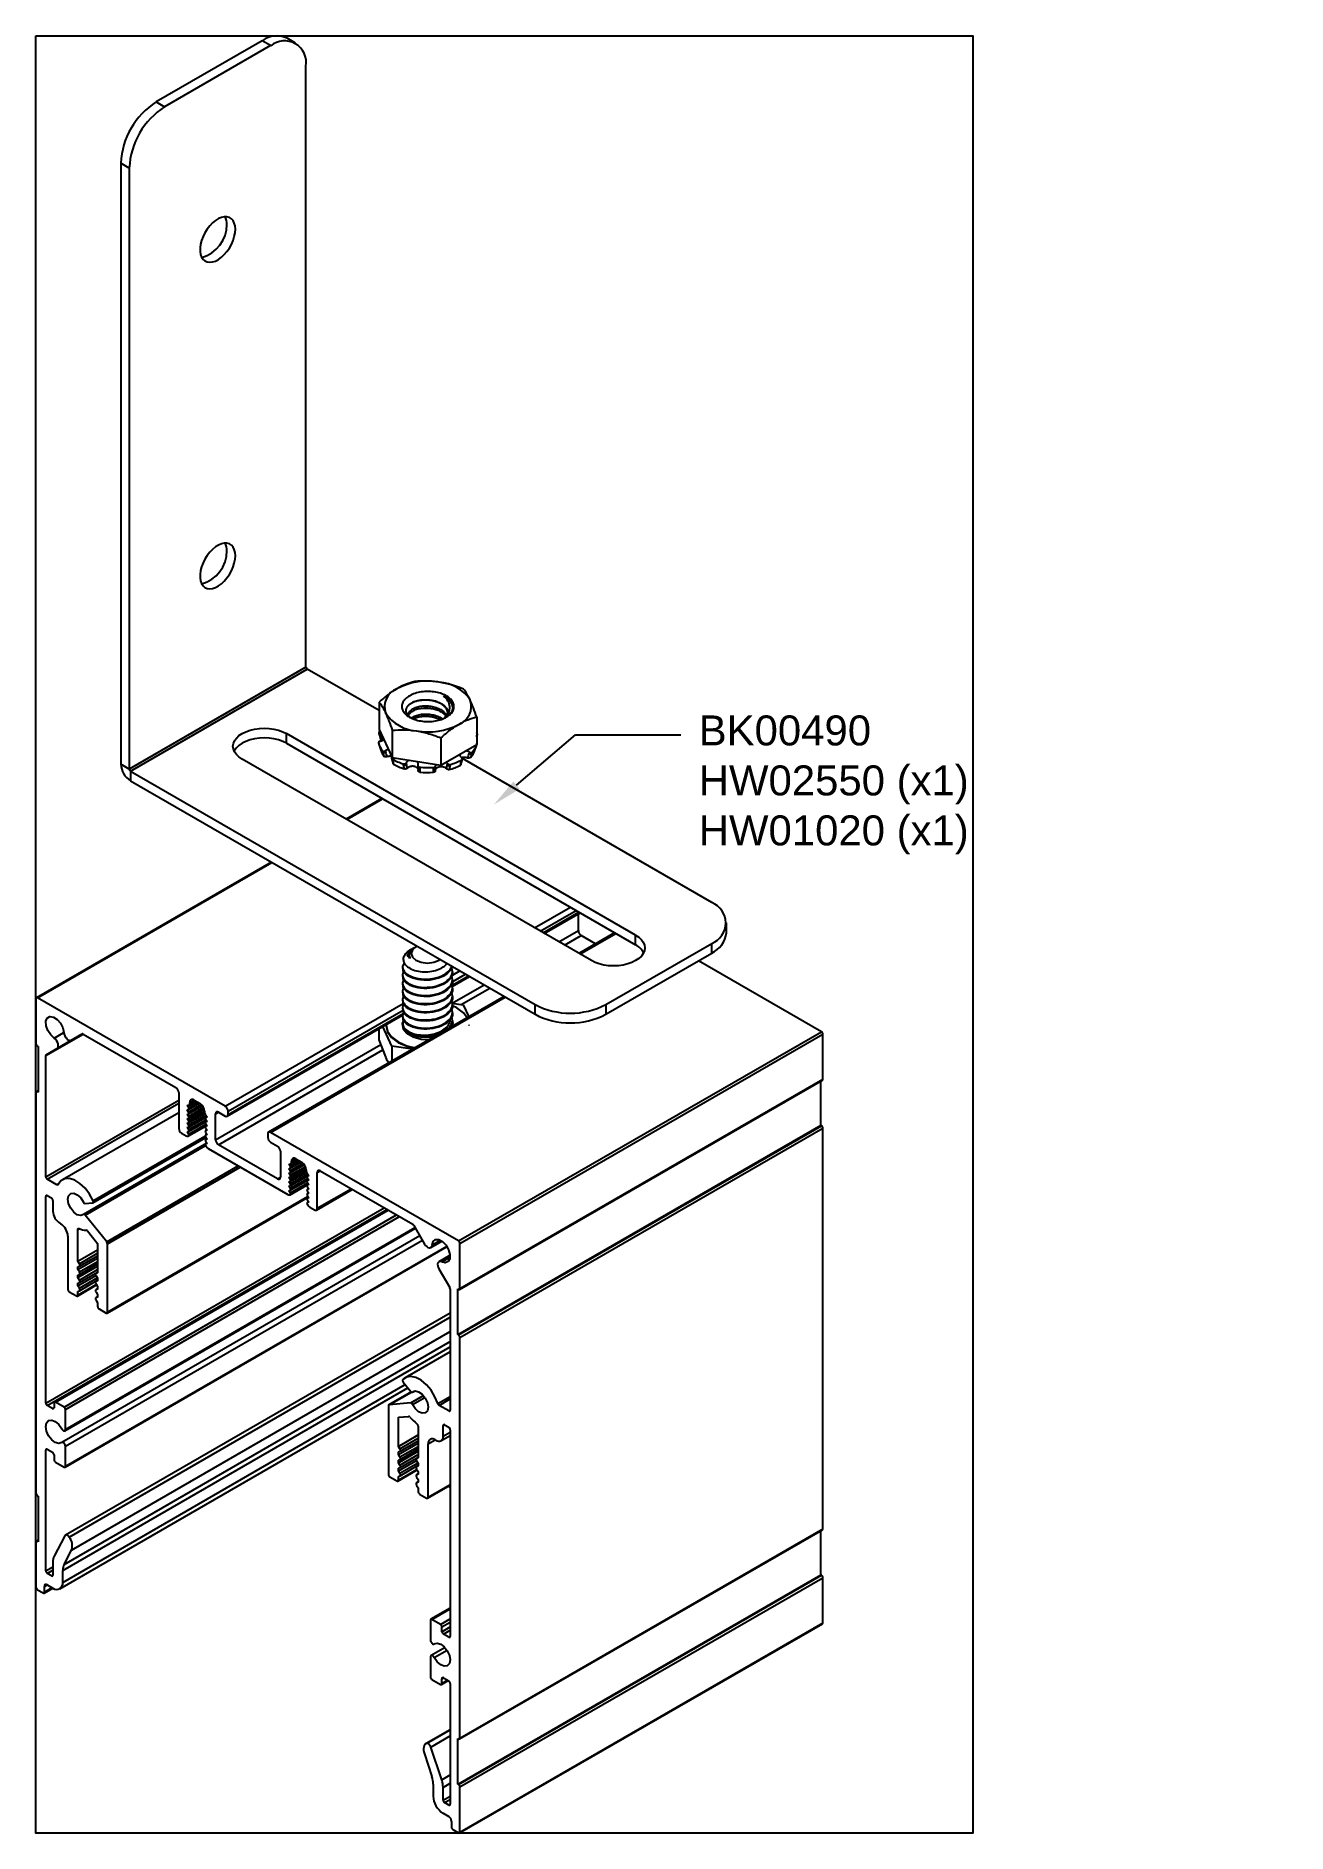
# Model space of a CAD drawing. Extents: x 0 to 6.26, y -8.99 to 0.
import ezdxf
from ezdxf import colors
from ezdxf.entities.mleader import LeaderData, LeaderLine
from ezdxf.math import Vec2, Vec3

# ---------------------------------------------------------------- set-up
doc = ezdxf.new("R2010")
doc.units = 0
doc.header["$LTSCALE"] = 0.5
doc.header["$MEASUREMENT"] = 0
for name, color, linetype in [('Brackets', 181, 'CONTINUOUS'), ('FAB DWG', 221, 'CONTINUOUS'), ('Hardware', 242, 'CONTINUOUS'), ('Housing', 150, 'CONTINUOUS')]:
    doc.layers.add(name, color=color, linetype=linetype)
doc.layers.add('Text-Unprinted', color=131, linetype='CONTINUOUS', plot=False)
doc.styles.get("Standard").update_dxf_attribs({"font": 'arial.ttf'})

msp = doc.modelspace()

# ---------------------------------------------------------------- linework, layer by layer
at = {"layer": 'Brackets', "linetype": 'Continuous', "lineweight": 25, "transparency": 16777216}
for p, q in [((1.1319, -0.0242), (0.6015, -0.3304)), ((1.1741, -0.0486), (0.6438, -0.3548)), ((1.1741, -0.0486), (1.1319, -0.0242)), ((1.2991, -0.0363), (1.2568, -0.0118)), ((1.3509, -3.1574), (1.3509, -0.1507)), ((0.6015, -0.3304), (0.6438, -0.3548)), ((0.467, -0.661), (0.4247, -0.6366)), ((0.4247, -0.6366), (0.4247, -3.6432)), ((0.467, -0.661), (0.467, -3.6676)), ((1.3509, -3.1574), (0.467, -3.6676)), ((0.4727, -3.6774), (1.3566, -3.1672)), ((1.7168, -3.3751), (1.3566, -3.1672)), ((3, -4.4984), (1.2529, -3.4898)), ((1.2529, -3.5387), (1.2529, -3.4898)), ((1.2529, -3.5387), (3, -4.5472)), ((0.467, -3.6676), (0.4247, -3.6432)), ((0.4727, -3.6774), (2.4966, -4.8458)), ((0.4727, -3.6774), (0.4727, -3.7263)), ((2.7786, -4.6261), (1.0316, -3.6176)), ((3.3805, -4.3355), (2.1331, -3.6154)), ((0.4727, -3.7263), (2.4966, -4.8946)), ((3.4537, -4.4864), (3.4537, -4.4376)), ((2.8501, -4.8458), (3.3805, -4.5396)), ((3, -4.5472), (3, -4.4984)), ((3.3805, -4.5885), (3.3805, -4.5396)), ((2.8501, -4.8946), (3.3805, -4.5885)), ((2.4966, -4.8946), (2.4966, -4.8458)), ((2.8501, -4.8458), (2.8501, -4.8946))]:
    msp.add_line(p, q, dxfattribs=at)
at = {"layer": 'Brackets', "linetype": 'Continuous', "lineweight": 25, "transparency": 16777216, "flags": 128}
for points in [[(0.9974, -0.9672), (0.9961, -0.9507), (0.9923, -0.9361), (0.9861, -0.9239), (0.9777, -0.9144), (0.9674, -0.9079), (0.9553, -0.9046), (0.9419, -0.9045), (0.9276, -0.9077), (0.9127, -0.9141), (0.8977, -0.9235), (0.8831, -0.9356), (0.8692, -0.9501), (0.8564, -0.9665), (0.8452, -0.9845), (0.8357, -1.0034), (0.8284, -1.0227), (0.8234, -1.0419), (0.8209, -1.0604), (0.8209, -1.0778), (0.8234, -1.0934), (0.8284, -1.1068), (0.8357, -1.1177), (0.8452, -1.1257), (0.8564, -1.1307), (0.8692, -1.1324), (0.8831, -1.1308), (0.8977, -1.126), (0.9127, -1.1181), (0.9276, -1.1073), (0.9419, -1.0939), (0.9553, -1.0784), (0.9674, -1.0612), (0.9777, -1.0427), (0.9861, -1.0235), (0.9923, -1.0041), (0.9961, -0.9852), (0.9974, -0.9672)], [(0.9974, -2.6003), (0.9961, -2.5838), (0.9923, -2.5692), (0.9861, -2.557), (0.9777, -2.5475), (0.9674, -2.541), (0.9553, -2.5377), (0.9419, -2.5376), (0.9276, -2.5408), (0.9127, -2.5472), (0.8977, -2.5566), (0.8831, -2.5687), (0.8692, -2.5832), (0.8564, -2.5996), (0.8452, -2.6175), (0.8357, -2.6365), (0.8284, -2.6558), (0.8234, -2.675), (0.8209, -2.6935), (0.8209, -2.7108), (0.8234, -2.7264), (0.8284, -2.7399), (0.8357, -2.7508), (0.8452, -2.7588), (0.8564, -2.7637), (0.8692, -2.7654), (0.8831, -2.7639), (0.8977, -2.7591), (0.9127, -2.7511), (0.9276, -2.7404), (0.9419, -2.727), (0.9553, -2.7115), (0.9674, -2.6942), (0.9777, -2.6758), (0.9861, -2.6566), (0.9923, -2.6372), (0.9961, -2.6183), (0.9974, -2.6003)], [(1.0316, -3.6176), (1.0156, -3.6068), (1.0028, -3.5947), (0.9934, -3.5816), (0.9877, -3.5678), (0.9857, -3.5537), (0.9877, -3.5396), (0.9934, -3.5258), (1.0028, -3.5127), (1.0156, -3.5006), (1.0316, -3.4898), (1.0503, -3.4806), (1.0712, -3.4732), (1.0939, -3.4678), (1.1178, -3.4645), (1.1422, -3.4634), (1.1667, -3.4645), (1.1906, -3.4678), (1.2133, -3.4732), (1.2342, -3.4806), (1.2529, -3.4898)], [(1.2529, -3.5387), (1.2342, -3.5295), (1.2133, -3.522), (1.1906, -3.5166), (1.1667, -3.5133), (1.1422, -3.5122), (1.1178, -3.5133), (1.0939, -3.5166), (1.0712, -3.522), (1.0503, -3.5295), (1.0316, -3.5387), (1.0156, -3.5494), (1.0028, -3.5615), (0.9934, -3.5746), (0.9916, -3.5781)], [(3, -4.4984), (3.0159, -4.5092), (3.0287, -4.5212), (3.0381, -4.5343), (3.0439, -4.5481), (3.0458, -4.5623), (3.0439, -4.5764), (3.0381, -4.5902), (3.0287, -4.6033), (3.0159, -4.6154), (3, -4.6261), (2.9813, -4.6354), (2.9603, -4.6428), (2.9377, -4.6482), (2.9138, -4.6515), (2.8893, -4.6526), (2.8648, -4.6515), (2.8409, -4.6482), (2.8182, -4.6428), (2.7973, -4.6354), (2.7786, -4.6261)]]:
    msp.add_lwpolyline(points, dxfattribs=at)
at = {"layer": 'Brackets', "linetype": 'Continuous', "lineweight": 25, "transparency": 16777216}
for centre, radius, start, end in [((1.2046, -0.1212), 0.1212, 64.45706, 126.8534), ((1.2428, -0.1339), 0.1094, 351.13638, 128.85287), ((0.8075, -0.6534), 0.3831, 122.52009, 177.47991), ((0.8498, -0.6778), 0.3831, 122.52015, 177.47985), ((0.7852, -0.9438), 0.1699, 284.95995, 0.31713), ((0.8744, -0.9402), 0.0807, 358.12191, 26.50321), ((0.7852, -2.5768), 0.1699, 284.95995, 0.31713), ((0.8744, -2.5733), 0.0807, 358.12191, 26.50321), ((1.3632, -3.1568), 0.0123, 182.60548, 237.39452), ((0.5288, -3.6385), 0.1042, 182.60548, 237.39452), ((0.4793, -3.6671), 0.0123, 182.60548, 237.39452), ((3.341, -4.4376), 0.1094, 291.13412, 68.86588), ((3.3266, -4.4725), 0.1279, 294.924, 353.75586), ((2.957, -4.6308), 0.094, 28.00239, 62.78436), ((2.6733, -4.5059), 0.3832, 242.52431, 297.47569), ((2.6733, -4.5547), 0.3832, 242.52431, 297.47569)]:
    msp.add_arc(centre, radius, start, end, dxfattribs=at)
at = {"layer": 'Hardware', "linetype": 'Continuous', "lineweight": 25, "transparency": 16777216}
for p, q in [((1.7168, -3.3331), (1.7168, -3.4698)), ((2.0446, -3.4106), (2.041, -3.414)), ((2.2047, -3.4085), (2.2047, -3.5453)), ((1.7156, -3.4894), (1.7177, -3.4961)), ((1.7168, -3.4698), (1.7821, -3.6106)), ((1.7257, -3.4918), (1.7236, -3.492)), ((1.7236, -3.492), (1.7257, -3.4988)), ((1.7269, -3.4916), (1.7257, -3.4918)), ((1.7257, -3.4918), (1.7257, -3.4988)), ((1.7821, -3.4739), (1.7821, -3.6106)), ((2.2047, -3.507), (2.2059, -3.5033)), ((2.2059, -3.5032), (2.2081, -3.4966)), ((1.7153, -3.5432), (1.7251, -3.5725)), ((1.7219, -3.5282), (1.7241, -3.5276)), ((1.7315, -3.5238), (1.7337, -3.5239)), ((1.7354, -3.582), (1.7335, -3.576)), ((1.7487, -3.5756), (1.7468, -3.5767)), ((1.7468, -3.5767), (1.7487, -3.5827)), ((1.7487, -3.5756), (1.7487, -3.5827)), ((2.0261, -3.5116), (2.0261, -3.6484)), ((2.0261, -3.6484), (2.2047, -3.5453)), ((2.1669, -3.5819), (2.1669, -3.589)), ((2.1687, -3.583), (2.1669, -3.5819)), ((2.1669, -3.589), (2.1687, -3.583)), ((2.1823, -3.5828), (2.1804, -3.5887)), ((2.2037, -3.5507), (2.2058, -3.5444)), ((1.7794, -3.6135), (1.781, -3.6192)), ((1.7821, -3.6106), (2.0261, -3.6484)), ((1.7821, -3.6168), (1.7837, -3.6225)), ((1.8391, -3.6471), (1.8381, -3.6416)), ((1.8527, -3.6357), (1.8517, -3.6373)), ((1.8517, -3.6373), (1.8527, -3.6427)), ((1.8527, -3.6357), (1.8527, -3.6427)), ((1.9106, -3.6514), (1.9111, -3.6567)), ((1.9108, -3.6493), (1.9113, -3.6476)), ((1.9119, -3.6747), (1.9119, -3.6756)), ((1.919, -3.6582), (1.9194, -3.6635)), ((1.9892, -3.6645), (1.9896, -3.6592)), ((1.9977, -3.6732), (1.9976, -3.6767)), ((1.9977, -3.6729), (1.9977, -3.6732)), ((1.998, -3.649), (1.9983, -3.6507)), ((1.9981, -3.6575), (1.9984, -3.6522)), ((2.0576, -3.6388), (2.0576, -3.6458)), ((2.0584, -3.6404), (2.0576, -3.6388)), ((2.0576, -3.6458), (2.0584, -3.6404)), ((2.0719, -3.6452), (2.071, -3.6506)), ((2.1285, -3.6277), (2.13, -3.6221)), ((2.129, -3.6104), (2.1306, -3.6118)), ((2.1316, -3.6241), (2.1332, -3.6184)), ((1.8799, -4.5689), (1.8709, -4.5741)), ((1.901, -4.5567), (1.8929, -4.5614)), ((1.8343, -4.6567), (1.8343, -4.6618)), ((1.8343, -4.6975), (1.8343, -4.7026)), ((1.8343, -4.7384), (1.8343, -4.7435)), ((2.0843, -4.6822), (2.0843, -4.6771)), ((2.0843, -4.7231), (2.0843, -4.718)), ((2.0843, -4.7639), (2.0843, -4.7588)), ((1.8343, -4.7792), (1.8343, -4.7843)), ((1.8343, -4.82), (1.8343, -4.8251)), ((2.081, -4.8389), (2.1379, -4.8477)), ((2.0843, -4.8047), (2.0843, -4.7996)), ((2.0843, -4.8455), (2.0843, -4.8404)), ((2.1379, -4.8477), (2.1655, -4.9071)), ((1.8343, -4.8608), (1.8343, -4.866)), ((1.8343, -4.9017), (1.8343, -4.9068)), ((2.0843, -4.8864), (2.0843, -4.8813)), ((2.0843, -4.9272), (2.0843, -4.9221)), ((1.7153, -4.9675), (1.7153, -5.0215)), ((1.7153, -5.0215), (1.748, -5.1079)), ((1.7807, -5.0539), (1.7352, -4.956)), ((1.7515, -4.9476), (1.7515, -4.9508)), ((2.1671, -4.9508), (2.1671, -4.9476)), ((1.8834, -5.0698), (1.7807, -5.0539)), ((1.7807, -5.0539), (1.7807, -5.1291))]:
    msp.add_line(p, q, dxfattribs=at)
at = {"layer": 'Hardware', "linetype": 'Continuous', "lineweight": 25, "transparency": 16777216, "flags": 128}
for points in [[(1.8685, -3.4081), (1.8746, -3.4113), (1.881, -3.4144), (1.8877, -3.4172), (1.8947, -3.4197), (1.9019, -3.422), (1.9094, -3.4241), (1.9171, -3.4258), (1.925, -3.4272), (1.933, -3.4284), (1.9412, -3.4293), (1.9494, -3.4298), (1.9577, -3.4301), (1.9659, -3.4301), (1.9742, -3.4297), (1.9824, -3.4291), (1.9905, -3.4281), (1.9985, -3.4269), (2.0063, -3.4254), (2.014, -3.4236), (2.0214, -3.4215), (2.0286, -3.4191), (2.0356, -3.4165), (2.0422, -3.4137), (2.0485, -3.4106), (2.0544, -3.4072), (2.06, -3.4037), (2.0652, -3.4), (2.0699, -3.396), (2.0742, -3.392), (2.0781, -3.3877), (2.0814, -3.3834), (2.0843, -3.3789), (2.0867, -3.3743), (2.0886, -3.3697), (2.09, -3.365), (2.0908, -3.3602), (2.0912, -3.3554), (2.091, -3.3507), (2.0902, -3.3459), (2.089, -3.3412), (2.0872, -3.3365), (2.085, -3.3319), (2.0822, -3.3274), (2.0789, -3.323), (2.0752, -3.3188), (2.071, -3.3146), (2.0664, -3.3107), (2.0613, -3.3069), (2.0559, -3.3033), (2.05, -3.2999), (2.0438, -3.2968), (2.0372, -3.2939), (2.0304, -3.2912), (2.0233, -3.2888), (2.0159, -3.2866), (2.0083, -3.2847), (2.0005, -3.2831), (1.9925, -3.2818), (1.9844, -3.2808), (1.9762, -3.2801), (1.968, -3.2797), (1.9597, -3.2796), (1.9515, -3.2798), (1.9432, -3.2802), (1.9351, -3.281), (1.927, -3.2821), (1.9191, -3.2835), (1.9113, -3.2852), (1.9038, -3.2871), (1.8964, -3.2893), (1.8894, -3.2918), (1.8826, -3.2946), (1.8761, -3.2976), (1.87, -3.3008), (1.8643, -3.3042), (1.8589, -3.3078), (1.8539, -3.3117), (1.8494, -3.3157), (1.8453, -3.3198), (1.8417, -3.3241), (1.8386, -3.3285), (1.8359, -3.3331), (1.8338, -3.3377), (1.8321, -3.3424), (1.831, -3.3471), (1.8304, -3.3519), (1.8304, -3.3566), (1.8308, -3.3614), (1.8318, -3.3662), (1.8333, -3.3708), (1.8353, -3.3755), (1.8379, -3.38), (1.8409, -3.3845), (1.8444, -3.3888), (1.8483, -3.393), (1.8528, -3.397), (1.8576, -3.4009), (1.8629, -3.4046), (1.8685, -3.4081)], [(1.8583, -4.5826), (1.866, -4.5771), (1.8709, -4.5741)], [(1.901, -4.5567), (1.8831, -4.5722), (1.8768, -4.5904), (1.8831, -4.6086), (1.901, -4.624), (1.9277, -4.6343), (1.9593, -4.638), (1.9908, -4.6343), (2.0176, -4.624), (2.0217, -4.6205)], [(1.9071, -4.5544), (1.901, -4.5567)], [(2.1568, -4.9121), (2.1393, -4.8876), (2.1062, -4.8628), (2.0837, -4.8515)], [(1.8366, -4.9287), (1.8328, -4.9412), (1.8366, -4.9666), (1.8553, -4.9897), (1.8864, -5.0077), (1.9264, -5.0184), (1.9704, -5.0206)], [(1.7517, -4.9465), (1.7515, -4.9476), (1.7586, -4.9787), (1.7793, -5.0076), (1.8123, -5.0324), (1.8554, -5.0515), (1.8976, -5.0616)], [(1.7515, -4.9508), (1.7586, -4.9819), (1.7793, -5.0108), (1.8123, -5.0356), (1.8554, -5.0547), (1.8937, -5.0639)]]:
    msp.add_lwpolyline(points, dxfattribs=at)
at = {"layer": 'Hardware', "linetype": 'Continuous', "lineweight": 25, "transparency": 16777216}
for centre, radius, start, end in [((1.9603, -3.563), 0.3351, 80.18756, 117.39852), ((2.005, -3.4329), 0.2005, 33.54843, 86.45694), ((1.84, -3.3554), 0.0961, 110.67214, 199.53093), ((2.0139, -3.3729), 0.0743, 16.79988, 70.23842), ((2.0815, -3.3543), 0.0961, 290.67214, 19.53093), ((1.9165, -3.2767), 0.2005, 213.54843, 266.45694), ((1.8082, -3.5198), 0.0981, 154.03865, 160.69898), ((1.7235, -3.4921), 0.00709, 214.8903, 287.75569), ((1.9612, -3.1467), 0.3351, 260.18756, 297.39852), ((2.1187, -3.5178), 0.0923, 14.38289, 21.18266), ((2.2028, -3.5022), 0.00329, 305.92552, 341.06183), ((1.8147, -3.5096), 0.1049, 195.08451, 219.24134), ((1.8239, -3.5382), 0.1046, 199.12164, 219.06495), ((1.7425, -3.5734), 0.0111, 230.07355, 303.82893), ((2.1734, -3.5796), 0.0115, 235.09087, 307.47086), ((2.0939, -3.5363), 0.1087, 316.88065, 340.06796), ((2.0995, -3.5056), 0.1132, 316.99539, 339.95322), ((1.7864, -3.6175), 0.00565, 197.05421, 241.76044), ((1.9236, -3.3729), 0.282, 239.8746, 252.34173), ((1.9251, -3.409), 0.2708, 239.81189, 252.40445), ((1.8429, -3.6355), 0.0121, 251.51123, 323.83651), ((1.9192, -3.6553), 0.00822, 190.12468, 271.80993), ((1.9608, -3.2291), 0.4311, 264.43904, 273.82884), ((1.9608, -3.2709), 0.4139, 264.39181, 273.87606), ((1.9897, -3.6561), 0.00847, 266.46936, 350.26105), ((2.0675, -3.6392), 0.0119, 213.72895, 287.24483), ((1.9894, -3.3923), 0.2888, 285.61059, 297.67169), ((1.9906, -3.3555), 0.3008, 285.67066, 297.61162), ((2.1261, -3.6225), 0.00581, 294.96876, 343.64262), ((1.8897, -4.941), 0.055, 174.87134, 240.55851), ((2.0296, -4.9473), 0.0556, 353.53202, 19.52885)]:
    msp.add_arc(centre, radius, start, end, dxfattribs=at)
for points, knots in [([(1.8954, -3.2299), (1.8808, -3.2335), (1.866, -3.238), (1.8362, -3.2497), (1.8212, -3.2568), (1.8061, -3.2656)], [0, 0, 0, 0, 0.5, 0.5, 1, 1, 1, 1]), ([(2.0174, -3.2329), (2.007, -3.2313), (1.9966, -3.23), (1.976, -3.2283), (1.9658, -3.2278), (1.9354, -3.2273), (1.9153, -3.2282), (1.8954, -3.2299)], [0, 0, 0, 0, 0.25, 0.25, 0.5, 0.5, 1, 1, 1, 1]), ([(1.8061, -3.2656), (1.791, -3.2743), (1.7757, -3.2847), (1.7458, -3.3075), (1.7312, -3.3199), (1.7168, -3.3331)], [0, 0, 0, 0, 0.5, 0.5, 1, 1, 1, 1]), ([(1.8748, -3.4113), (1.8741, -3.4108), (1.8715, -3.4091), (1.8675, -3.4057), (1.8628, -3.4011), (1.8591, -3.3964), (1.8561, -3.3916), (1.854, -3.3867), (1.8525, -3.3817), (1.8519, -3.3767), (1.8521, -3.3717), (1.8531, -3.3667), (1.8549, -3.3617), (1.8574, -3.3569), (1.8607, -3.3523), (1.8646, -3.348), (1.8693, -3.3438), (1.8746, -3.3399), (1.8804, -3.3363), (1.8868, -3.333), (1.8938, -3.33), (1.9012, -3.3274), (1.9089, -3.3252), (1.9168, -3.3235), (1.9252, -3.3221), (1.9337, -3.3211), (1.9423, -3.3206), (1.9509, -3.3205), (1.9596, -3.3208), (1.9682, -3.3216), (1.9767, -3.3227), (1.985, -3.3243), (1.9931, -3.3264), (2.0021, -3.3291), (2.008, -3.3316), (2.0114, -3.333)], [0, 0, 0, 0, 0.010892, 0.04301, 0.076127, 0.109243, 0.140345, 0.171446, 0.203451, 0.235456, 0.266563, 0.297667, 0.329733, 0.361799, 0.392011, 0.422223, 0.453326, 0.484429, 0.514419, 0.544409, 0.575299, 0.606189, 0.635618, 0.665047, 0.695365, 0.725683, 0.754561, 0.783439, 0.813163, 0.842885, 0.871529, 0.900174, 0.929707, 0.959239, 1, 1, 1, 1]), ([(2.0066, -3.3311), (2.0037, -3.3303), (1.9965, -3.3282), (1.9844, -3.3259), (1.9706, -3.3241), (1.9568, -3.3232), (1.943, -3.3232), (1.9293, -3.3241), (1.9158, -3.3258), (1.903, -3.3284), (1.8924, -3.3313), (1.8866, -3.3335), (1.8844, -3.3344)], [0, 0, 0, 0, 0.071605, 0.18037, 0.287894, 0.393732, 0.500527, 0.608842, 0.718013, 0.827346, 0.93614, 1, 1, 1, 1]), ([(2.0446, -3.4106), (2.0492, -3.4066), (2.0531, -3.4024), (2.06, -3.3937), (2.0628, -3.3891), (2.0672, -3.3797), (2.0687, -3.375), (2.0704, -3.3654), (2.0707, -3.3605), (2.0697, -3.3461), (2.0666, -3.3364), (2.0559, -3.3186), (2.0482, -3.3104), (2.039, -3.303)], [0, 0, 0, 0, 0.125, 0.125, 0.25, 0.25, 0.375, 0.375, 0.5, 0.5, 0.75, 0.75, 1, 1, 1, 1]), ([(2.0852, -3.3593), (2.085, -3.3573), (2.0844, -3.3524), (2.0817, -3.3447), (2.0774, -3.3362), (2.0715, -3.328), (2.0642, -3.3204), (2.0557, -3.3133), (2.0472, -3.3075), (2.0414, -3.3043), (2.039, -3.303)], [0, 0, 0, 0, 0.091437, 0.22813, 0.365847, 0.50371, 0.640835, 0.776369, 0.909809, 1, 1, 1, 1]), ([(2.1721, -3.3222), (2.1693, -3.3162), (2.1665, -3.3106), (2.161, -3.3001), (2.1582, -3.2953), (2.1501, -3.2819), (2.1447, -3.2743), (2.1394, -3.2677)], [0, 0, 0, 0, 0.25, 0.25, 0.5, 0.5, 1, 1, 1, 1]), ([(1.7495, -3.3875), (1.7522, -3.3935), (1.755, -3.3999), (1.7605, -3.4132), (1.7633, -3.4202), (1.7714, -3.442), (1.7768, -3.4576), (1.7821, -3.4739)], [0, 0, 0, 0, 0.25, 0.25, 0.5, 0.5, 1, 1, 1, 1]), ([(1.8632, -3.4013), (1.8631, -3.4006), (1.8625, -3.3976), (1.8633, -3.3922), (1.8657, -3.3854), (1.8702, -3.3788), (1.8765, -3.3726), (1.8843, -3.3671), (1.8935, -3.3622), (1.9041, -3.3581), (1.9158, -3.3549), (1.9286, -3.3527), (1.9419, -3.3515), (1.9554, -3.3515), (1.969, -3.3524), (1.9825, -3.3545), (1.9957, -3.3578), (2.0082, -3.3621), (2.0197, -3.3673), (2.03, -3.3733), (2.039, -3.3801), (2.0464, -3.3876), (2.0514, -3.394), (2.0532, -3.398), (2.0536, -3.3991)], [0, 0, 0, 0, 0.01455, 0.062085, 0.110523, 0.159427, 0.20831, 0.256683, 0.304159, 0.352066, 0.400734, 0.449688, 0.498437, 0.5465, 0.593909, 0.642154, 0.690986, 0.739921, 0.788468, 0.83616, 0.883805, 0.932324, 0.981252, 1, 1, 1, 1]), ([(1.8638, -3.4018), (1.8644, -3.3998), (1.8658, -3.3954), (1.8702, -3.389), (1.8764, -3.3828), (1.8843, -3.3773), (1.8935, -3.3724), (1.9041, -3.3683), (1.9158, -3.3651), (1.9286, -3.3629), (1.9419, -3.3617), (1.9547, -3.3617), (1.967, -3.3625), (1.9785, -3.3641), (1.99, -3.3665), (2.001, -3.3697), (2.0119, -3.3738), (2.0221, -3.3788), (2.0316, -3.3846), (2.0399, -3.3911), (2.0463, -3.3976), (2.0493, -3.402), (2.0505, -3.4038)], [0, 0, 0, 0, 0.04843, 0.102695, 0.156936, 0.210611, 0.263291, 0.316449, 0.370452, 0.424772, 0.478864, 0.532195, 0.577148, 0.622769, 0.668978, 0.715444, 0.761825, 0.812659, 0.862576, 0.912802, 0.963847, 1, 1, 1, 1]), ([(1.8778, -3.4128), (1.88, -3.4111), (1.8846, -3.4076), (1.8936, -3.403), (1.9041, -3.3989), (1.9158, -3.3957), (1.9286, -3.3935), (1.9419, -3.3924), (1.9554, -3.3923), (1.969, -3.3933), (1.9825, -3.3954), (1.9957, -3.3986), (2.0082, -3.4029), (2.0197, -3.4081), (2.0283, -3.4129), (2.0324, -3.4162), (2.0337, -3.4172)], [0, 0, 0, 0, 0.065428, 0.139309, 0.213862, 0.289599, 0.365781, 0.441644, 0.51644, 0.590218, 0.665296, 0.741288, 0.81744, 0.892989, 0.967207, 1, 1, 1, 1]), ([(1.8871, -3.4168), (1.8893, -3.4156), (1.8944, -3.4128), (1.9041, -3.4091), (1.9158, -3.4059), (1.9286, -3.4037), (1.9419, -3.4026), (1.9547, -3.4025), (1.967, -3.4033), (1.9785, -3.4049), (1.99, -3.4073), (2.001, -3.4105), (2.0118, -3.4147), (2.0194, -3.4181), (2.023, -3.4204), (2.0235, -3.4207)], [0, 0, 0, 0, 0.063725, 0.152994, 0.24368, 0.334899, 0.425736, 0.515296, 0.590784, 0.667396, 0.744995, 0.823025, 0.900912, 0.986278, 1, 1, 1, 1]), ([(2.0061, -3.3718), (2.0034, -3.371), (1.9963, -3.369), (1.9844, -3.3667), (1.9706, -3.3649), (1.9568, -3.364), (1.943, -3.364), (1.9293, -3.3649), (1.9159, -3.3666), (1.9056, -3.3686), (1.9002, -3.3702), (1.8987, -3.3706)], [0, 0, 0, 0, 0.0778303, 0.204017, 0.3287643, 0.451555, 0.5754566, 0.7011204, 0.8277781, 0.954624, 1, 1, 1, 1]), ([(2.0061, -3.4126), (2.0034, -3.4118), (1.9963, -3.4098), (1.9844, -3.4075), (1.9706, -3.4057), (1.9568, -3.4049), (1.943, -3.4049), (1.9293, -3.4057), (1.9159, -3.4075), (1.9056, -3.4094), (1.9002, -3.411), (1.8987, -3.4114)], [0, 0, 0, 0, 0.07783, 0.204017, 0.328764, 0.451555, 0.575457, 0.70112, 0.827778, 0.954624, 1, 1, 1, 1]), ([(2.0114, -3.333), (2.0169, -3.3349), (2.0221, -3.3371), (2.0316, -3.3421), (2.0359, -3.3449), (2.0472, -3.3538), (2.0528, -3.3607), (2.0574, -3.3714), (2.0583, -3.3751), (2.0589, -3.3825), (2.0585, -3.3862), (2.0566, -3.3935), (2.055, -3.3971), (2.0507, -3.4041), (2.0479, -3.4074), (2.0446, -3.4106)], [0, 0, 0, 0, 0.125, 0.125, 0.25, 0.25, 0.5, 0.5, 0.625, 0.625, 0.75, 0.75, 0.875, 0.875, 1, 1, 1, 1]), ([(2.0114, -3.333), (2.015, -3.3346), (2.0222, -3.3379), (2.0316, -3.3438), (2.0399, -3.3503), (2.0469, -3.3575), (2.0525, -3.3654), (2.0564, -3.3738), (2.0583, -3.3803), (2.0584, -3.3839), (2.0584, -3.3846)], [0, 0, 0, 0, 0.1359398, 0.2694243, 0.4037374, 0.54024, 0.6777491, 0.8226806, 0.9659154, 1, 1, 1, 1]), ([(2.085, -3.3514), (2.0852, -3.354), (2.0855, -3.3588), (2.0846, -3.3656), (2.0829, -3.372), (2.0803, -3.3784), (2.0768, -3.3846), (2.0725, -3.3904), (2.0675, -3.396), (2.0617, -3.4013), (2.056, -3.4058), (2.0519, -3.4084), (2.0503, -3.4094)], [0, 0, 0, 0, 0.123231, 0.224614, 0.325997, 0.430527, 0.535058, 0.633303, 0.731548, 0.83265, 0.933753, 1, 1, 1, 1]), ([(2.2047, -3.4085), (2.1902, -3.4121), (2.1753, -3.4166), (2.1455, -3.4283), (2.1305, -3.4354), (2.1154, -3.4441)], [0, 0, 0, 0, 0.5, 0.5, 1, 1, 1, 1]), ([(1.7157, -3.4874), (1.7151, -3.4889), (1.7157, -3.4903), (1.7186, -3.4921), (1.721, -3.4924), (1.7236, -3.492)], [0, 0, 0, 0, 0.5, 0.5, 1, 1, 1, 1]), ([(1.7177, -3.4961), (1.7178, -3.4963), (1.7193, -3.5012), (1.7219, -3.5094), (1.7243, -3.5176), (1.7253, -3.521)], [0, 0, 0, 0, 0.025646, 0.59667, 1, 1, 1, 1]), ([(1.9041, -3.4768), (1.9145, -3.4784), (1.9249, -3.4804), (1.9455, -3.4851), (1.9557, -3.4877), (1.9862, -3.4966), (2.0062, -3.5037), (2.0261, -3.5116)], [0, 0, 0, 0, 0.25, 0.25, 0.5, 0.5, 1, 1, 1, 1]), ([(2.1154, -3.4441), (2.1003, -3.4529), (2.085, -3.4632), (2.0552, -3.486), (2.0406, -3.4985), (2.0261, -3.5116)], [0, 0, 0, 0, 0.5, 0.5, 1, 1, 1, 1]), ([(2.2047, -3.499), (2.2049, -3.499), (2.2061, -3.4988), (2.2074, -3.4979), (2.2083, -3.4965), (2.2081, -3.4953), (2.2081, -3.4948)], [0, 0, 0, 0, 0.077512, 0.409734, 0.741949, 1, 1, 1, 1]), ([(1.7219, -3.5282), (1.7193, -3.5289), (1.7169, -3.5303), (1.7137, -3.5335), (1.713, -3.5354), (1.7134, -3.5369)], [0, 0, 0, 0, 0.5, 0.5, 1, 1, 1, 1]), ([(1.7241, -3.5276), (1.7258, -3.5271), (1.7294, -3.526), (1.7344, -3.5237), (1.7381, -3.5217), (1.7398, -3.5204), (1.7401, -3.5201)], [0, 0, 0, 0, 0.303805, 0.616298, 0.920414, 1, 1, 1, 1]), ([(1.7315, -3.5238), (1.7305, -3.5238), (1.7286, -3.5237), (1.7265, -3.5227), (1.7254, -3.5218), (1.7254, -3.5211), (1.7254, -3.521)], [0, 0, 0, 0, 0.315908, 0.631807, 0.947958, 1, 1, 1, 1]), ([(1.7335, -3.576), (1.7346, -3.5774), (1.7367, -3.5783), (1.7416, -3.5786), (1.7445, -3.5779), (1.7468, -3.5767)], [0, 0, 0, 0, 0.5, 0.5, 1, 1, 1, 1]), ([(1.7635, -3.5705), (1.762, -3.5708), (1.7588, -3.5714), (1.7537, -3.5731), (1.7504, -3.5748), (1.7487, -3.5756)], [0, 0, 0, 0, 0.284205, 0.636928, 1, 1, 1, 1]), ([(2.12, -3.5942), (2.12, -3.5945), (2.12, -3.5961), (2.1209, -3.5991), (2.1227, -3.603), (2.1254, -3.6068), (2.1278, -3.6092), (2.129, -3.6104)], [0, 0, 0, 0, 0.05869, 0.283967, 0.515419, 0.754207, 1, 1, 1, 1]), ([(2.1669, -3.5819), (2.1653, -3.5811), (2.1621, -3.5793), (2.1568, -3.5775), (2.1532, -3.5764), (2.1513, -3.5761), (2.1513, -3.5761)], [0, 0, 0, 0, 0.328022, 0.665389, 0.994344, 1, 1, 1, 1]), ([(2.1687, -3.583), (2.171, -3.5844), (2.1738, -3.5851), (2.1788, -3.585), (2.181, -3.5842), (2.1823, -3.5828)], [0, 0, 0, 0, 0.5, 0.5, 1, 1, 1, 1]), ([(2.2058, -3.5444), (2.2059, -3.5437), (2.2061, -3.5424), (2.2056, -3.5407), (2.2048, -3.54), (2.2047, -3.5399)], [0, 0, 0, 0, 0.469691, 0.939382, 1, 1, 1, 1]), ([(1.7543, -3.6056), (1.7521, -3.6064), (1.7497, -3.6068), (1.7454, -3.6062), (1.7437, -3.6054), (1.7427, -3.6041)], [0, 0, 0, 0, 0.5, 0.5, 1, 1, 1, 1]), ([(1.7543, -3.6056), (1.7559, -3.605), (1.7592, -3.6038), (1.7645, -3.6027), (1.7699, -3.6022), (1.7747, -3.6022), (1.7774, -3.6028), (1.7786, -3.603)], [0, 0, 0, 0, 0.192575, 0.410583, 0.628553, 0.842382, 1, 1, 1, 1]), ([(1.7809, -3.608), (1.7807, -3.6082), (1.7798, -3.6092), (1.7791, -3.6111), (1.7792, -3.6135), (1.7802, -3.6155), (1.7815, -3.6164), (1.7821, -3.6168)], [0, 0, 0, 0, 0.076036, 0.320684, 0.565331, 0.809973, 1, 1, 1, 1]), ([(1.781, -3.6192), (1.781, -3.6194), (1.7822, -3.6235), (1.784, -3.6303), (1.7855, -3.6368), (1.7862, -3.6395)], [0, 0, 0, 0, 0.025552, 0.603163, 1, 1, 1, 1]), ([(1.789, -3.643), (1.7882, -3.6425), (1.7869, -3.6415), (1.7864, -3.6401), (1.7863, -3.6394)], [0, 0, 0, 0, 0.539157, 1, 1, 1, 1]), ([(1.8381, -3.6416), (1.8404, -3.6424), (1.8433, -3.6424), (1.8484, -3.6407), (1.8505, -3.6392), (1.8517, -3.6373)], [0, 0, 0, 0, 0.5, 0.5, 1, 1, 1, 1]), ([(1.8559, -3.6639), (1.8545, -3.6655), (1.8524, -3.6667), (1.8478, -3.6678), (1.8454, -3.6677), (1.8433, -3.6671)], [0, 0, 0, 0, 0.5, 0.5, 1, 1, 1, 1]), ([(1.8666, -3.6237), (1.8655, -3.6242), (1.8629, -3.6256), (1.8592, -3.6283), (1.8555, -3.6317), (1.8536, -3.6343), (1.8527, -3.6357)], [0, 0, 0, 0, 0.183341, 0.44732, 0.719665, 1, 1, 1, 1]), ([(1.8559, -3.6639), (1.857, -3.6629), (1.8592, -3.6607), (1.8634, -3.6578), (1.8682, -3.6553), (1.8734, -3.6535), (1.8788, -3.6524), (1.8841, -3.6521), (1.8893, -3.6525), (1.8941, -3.6536), (1.8985, -3.6553), (1.9025, -3.6576), (1.9058, -3.6604), (1.9085, -3.6636), (1.9105, -3.6673), (1.9117, -3.6711), (1.9119, -3.6737), (1.9119, -3.675)], [0, 0, 0, 0, 0.063189, 0.134471, 0.205739, 0.275652, 0.34555, 0.412627, 0.479696, 0.544397, 0.6091, 0.673304, 0.737519, 0.803266, 0.869024, 0.937407, 1, 1, 1, 1]), ([(1.9113, -3.6476), (1.9115, -3.6467), (1.912, -3.6443), (1.912, -3.6404), (1.9111, -3.6362), (1.9095, -3.6327), (1.908, -3.6307), (1.9074, -3.63)], [0, 0, 0, 0, 0.156606, 0.390975, 0.625321, 0.8581, 1, 1, 1, 1]), ([(1.9108, -3.6493), (1.9103, -3.6514), (1.9109, -3.6535), (1.9139, -3.6568), (1.9163, -3.6579), (1.919, -3.6582)], [0, 0, 0, 0, 0.5, 0.5, 1, 1, 1, 1]), ([(1.9111, -3.6567), (1.9111, -3.6569), (1.9115, -3.6607), (1.9118, -3.6667), (1.9119, -3.6725), (1.9119, -3.6747)], [0, 0, 0, 0, 0.026686, 0.639074, 1, 1, 1, 1]), ([(1.9203, -3.6828), (1.918, -3.6826), (1.9158, -3.6817), (1.9128, -3.679), (1.9119, -3.6772), (1.912, -3.6754)], [0, 0, 0, 0, 0.5, 0.5, 1, 1, 1, 1]), ([(1.9976, -3.6767), (1.9975, -3.6785), (1.9966, -3.6803), (1.9933, -3.6829), (1.9911, -3.6837), (1.9887, -3.6839)], [0, 0, 0, 0, 0.5, 0.5, 1, 1, 1, 1]), ([(1.9896, -3.6592), (1.9922, -3.6591), (1.9948, -3.658), (1.998, -3.6548), (1.9987, -3.6527), (1.9983, -3.6507)], [0, 0, 0, 0, 0.5, 0.5, 1, 1, 1, 1]), ([(1.9977, -3.644), (1.9977, -3.6442), (1.9974, -3.6458), (1.9977, -3.6475), (1.998, -3.649)], [0, 0, 0, 0, 0.113899, 1, 1, 1, 1]), ([(1.9976, -3.6767), (1.9978, -3.6716), (2.0001, -3.6666), (2.008, -3.6588), (2.0137, -3.656), (2.0264, -3.6538), (2.0333, -3.6545), (2.0456, -3.6589), (2.0509, -3.6625), (2.0546, -3.6669)], [0, 0, 0, 0, 0.25, 0.25, 0.5, 0.5, 0.75, 0.75, 1, 1, 1, 1]), ([(1.9976, -3.6732), (1.9976, -3.6706), (1.9976, -3.6654), (1.998, -3.6602), (1.9981, -3.6575)], [0, 0, 0, 0, 0.487879, 1, 1, 1, 1]), ([(2.0576, -3.6388), (2.0568, -3.6374), (2.0555, -3.6354), (2.0537, -3.6335), (2.053, -3.6329)], [0, 0, 0, 0, 0.6332052, 1, 1, 1, 1]), ([(2.0671, -3.6704), (2.065, -3.6711), (2.0625, -3.671), (2.0579, -3.6698), (2.0559, -3.6685), (2.0546, -3.6669)], [0, 0, 0, 0, 0.5, 0.5, 1, 1, 1, 1]), ([(2.0584, -3.6404), (2.0595, -3.6423), (2.0616, -3.644), (2.0666, -3.6457), (2.0694, -3.6459), (2.0719, -3.6452)], [0, 0, 0, 0, 0.5, 0.5, 1, 1, 1, 1]), ([(2.1266, -3.6442), (2.1264, -3.6448), (2.126, -3.6462), (2.1247, -3.6474), (2.1237, -3.648), (2.1235, -3.6481)], [0, 0, 0, 0, 0.396443, 0.890101, 1, 1, 1, 1]), ([(2.1267, -3.6442), (2.1274, -3.6409), (2.1289, -3.6343), (2.1307, -3.6275), (2.1316, -3.6241)], [0, 0, 0, 0, 0.494649, 1, 1, 1, 1]), ([(2.1295, -3.6108), (2.1304, -3.6104), (2.1325, -3.6094), (2.1364, -3.6084), (2.141, -3.6078), (2.146, -3.6079), (2.1511, -3.6085), (2.1563, -3.6098), (2.1597, -3.611), (2.1614, -3.6117), (2.1614, -3.6117)], [0, 0, 0, 0, 0.103526, 0.248199, 0.392895, 0.541044, 0.68922, 0.84331, 0.997417, 1, 1, 1, 1]), ([(2.13, -3.6221), (2.132, -3.621), (2.1332, -3.6193), (2.1334, -3.6155), (2.1324, -3.6134), (2.1306, -3.6118)], [0, 0, 0, 0, 0.5, 0.5, 1, 1, 1, 1]), ([(2.1733, -3.6106), (2.1722, -3.6119), (2.1703, -3.6126), (2.166, -3.613), (2.1636, -3.6126), (2.1614, -3.6117)], [0, 0, 0, 0, 0.5, 0.5, 1, 1, 1, 1]), ([(1.8583, -4.5826), (1.8517, -4.5892), (1.8385, -4.6025), (1.8356, -4.6257), (1.8462, -4.6476), (1.8697, -4.6659), (1.9026, -4.6783), (1.9412, -4.6833), (1.9807, -4.6807), (2.0165, -4.6703), (2.0416, -4.6558), (2.0523, -4.6447), (2.0557, -4.6401)], [0, 0, 0, 0, 0.0806502, 0.1613019, 0.2416793, 0.3197524, 0.3978823, 0.4738059, 0.5493257, 0.6234582, 0.6963825, 0.7436816, 0.7436816, 0.7436816, 0.7436816]), ([(1.8711, -4.6147), (1.867, -4.6109), (1.8588, -4.6032), (1.8591, -4.589), (1.8659, -4.5772), (1.8769, -4.5715), (1.8804, -4.5698)], [0, 0, 0, 0, 0.270617, 0.541386, 0.854216, 1, 1, 1, 1]), ([(1.8772, -4.574), (1.8754, -4.5762), (1.8693, -4.5838), (1.8648, -4.598), (1.869, -4.6093), (1.8711, -4.6147)], [0, 0, 0, 0, 0.1730651, 0.6022061, 1, 1, 1, 1]), ([(1.8931, -4.5617), (1.8923, -4.562), (1.8849, -4.565), (1.8808, -4.5698), (1.8772, -4.574)], [0, 0, 0, 0, 0.099795, 1, 1, 1, 1]), ([(1.8413, -4.6803), (1.8388, -4.6839), (1.8313, -4.6944), (1.8362, -4.714), (1.8552, -4.7371), (1.8968, -4.7564), (1.9561, -4.7624), (2.0163, -4.7517), (2.0632, -4.7261), (2.0881, -4.6913), (2.0816, -4.6679), (2.0786, -4.657)], [0, 0, 0, 0, 0.047448, 0.140639, 0.235709, 0.364973, 0.495617, 0.625809, 0.755213, 0.886393, 1, 1, 1, 1]), ([(1.8432, -4.6364), (1.8398, -4.6409), (1.8313, -4.6524), (1.8361, -4.6731), (1.8553, -4.6963), (1.8968, -4.7155), (1.9561, -4.7216), (2.0162, -4.7109), (2.0613, -4.6865), (2.0766, -4.665), (2.0807, -4.6546)], [0, 0, 0, 0, 0.0551837, 0.1393114, 0.2251358, 0.3418291, 0.4597684, 0.5772988, 0.6941186, 0.7937935, 0.7937935, 0.7937935, 0.7937935]), ([(2.0839, -4.6564), (2.0816, -4.665), (2.0656, -4.6856), (2.0292, -4.7112), (1.9704, -4.7258), (1.9094, -4.7234), (1.8607, -4.7055), (1.8351, -4.682), (1.8366, -4.6666), (1.837, -4.6618)], [0.0613985, 0.0613985, 0.0613985, 0.0613985, 0.1682521, 0.3195477, 0.4729525, 0.6248202, 0.776688, 0.9300927, 1, 1, 1, 1]), ([(1.8711, -4.6147), (1.869, -4.6116), (1.8661, -4.607), (1.8678, -4.6024), (1.8684, -4.601)], [0, 0, 0, 0, 0.7019005, 1, 1, 1, 1]), ([(1.8413, -4.7212), (1.8388, -4.7247), (1.8313, -4.7352), (1.8362, -4.7548), (1.8552, -4.778), (1.8968, -4.7972), (1.9561, -4.8033), (2.0163, -4.7925), (2.0632, -4.7669), (2.0881, -4.7321), (2.0816, -4.7087), (2.0786, -4.6978)], [0, 0, 0, 0, 0.047448, 0.140639, 0.235709, 0.364973, 0.495617, 0.625809, 0.755213, 0.886393, 1, 1, 1, 1]), ([(1.8413, -4.762), (1.8388, -4.7655), (1.8313, -4.776), (1.8362, -4.7956), (1.8552, -4.8188), (1.8968, -4.838), (1.9561, -4.8441), (2.0163, -4.8334), (2.0632, -4.8077), (2.0881, -4.7729), (2.0816, -4.7495), (2.0786, -4.7387)], [0, 0, 0, 0, 0.047448, 0.140639, 0.235709, 0.364973, 0.495617, 0.625809, 0.755213, 0.886393, 1, 1, 1, 1]), ([(2.083, -4.6824), (2.0834, -4.6836), (2.088, -4.6971), (2.0697, -4.7236), (2.0292, -4.752), (1.9704, -4.7666), (1.9094, -4.7642), (1.8607, -4.7463), (1.8351, -4.7228), (1.8366, -4.7074), (1.837, -4.7026)], [0, 0, 0, 0, 0.015087, 0.168252, 0.319548, 0.472952, 0.62482, 0.776688, 0.930093, 1, 1, 1, 1]), ([(2.083, -4.7232), (2.0834, -4.7244), (2.088, -4.7379), (2.0697, -4.7644), (2.0292, -4.7929), (1.9704, -4.8075), (1.9094, -4.8051), (1.8607, -4.7872), (1.8351, -4.7636), (1.8366, -4.7483), (1.837, -4.7435)], [0, 0, 0, 0, 0.015087, 0.168252, 0.319548, 0.472952, 0.62482, 0.776688, 0.930093, 1, 1, 1, 1]), ([(2.083, -4.764), (2.0834, -4.7652), (2.088, -4.7787), (2.0697, -4.8052), (2.0292, -4.8337), (1.9704, -4.8483), (1.9094, -4.8459), (1.8607, -4.828), (1.8351, -4.8045), (1.8366, -4.7891), (1.837, -4.7843)], [0, 0, 0, 0, 0.015087, 0.168252, 0.319548, 0.472952, 0.62482, 0.776688, 0.930093, 1, 1, 1, 1]), ([(1.8413, -4.8028), (1.8388, -4.8063), (1.8313, -4.8168), (1.8362, -4.8365), (1.8552, -4.8596), (1.8968, -4.8788), (1.9561, -4.8849), (2.0163, -4.8742), (2.0632, -4.8485), (2.0881, -4.8138), (2.0816, -4.7904), (2.0786, -4.7795)], [0, 0, 0, 0, 0.047448, 0.140639, 0.235709, 0.364973, 0.495617, 0.625809, 0.755213, 0.886393, 1, 1, 1, 1]), ([(1.8413, -4.8436), (1.8388, -4.8472), (1.8313, -4.8577), (1.8362, -4.8773), (1.8552, -4.9004), (1.8968, -4.9197), (1.9561, -4.9257), (2.0163, -4.915), (2.0632, -4.8894), (2.0881, -4.8546), (2.0816, -4.8312), (2.0786, -4.8203)], [0, 0, 0, 0, 0.047448, 0.140639, 0.235709, 0.364973, 0.495617, 0.625809, 0.755213, 0.886393, 1, 1, 1, 1]), ([(2.083, -4.8048), (2.0834, -4.8061), (2.088, -4.8196), (2.0697, -4.8461), (2.0292, -4.8745), (1.9704, -4.8891), (1.9094, -4.8867), (1.8607, -4.8688), (1.8351, -4.8453), (1.8366, -4.8299), (1.837, -4.8251)], [0, 0, 0, 0, 0.015087, 0.1682521, 0.3195477, 0.4729525, 0.6248202, 0.776688, 0.9300927, 1, 1, 1, 1]), ([(2.083, -4.8457), (2.0834, -4.8469), (2.088, -4.8604), (2.0697, -4.8869), (2.0292, -4.9153), (1.9704, -4.93), (1.9094, -4.9275), (1.8607, -4.9096), (1.8351, -4.8861), (1.8366, -4.8708), (1.837, -4.8659)], [0, 0, 0, 0, 0.015087, 0.1682521, 0.3195477, 0.4729525, 0.6248202, 0.776688, 0.9300927, 1, 1, 1, 1]), ([(1.8413, -4.8845), (1.8388, -4.888), (1.8313, -4.8985), (1.8362, -4.9181), (1.8552, -4.9413), (1.8968, -4.9605), (1.9561, -4.9666), (2.0163, -4.9558), (2.0632, -4.9302), (2.0881, -4.8954), (2.0816, -4.872), (2.0786, -4.8611)], [0, 0, 0, 0, 0.047448, 0.140639, 0.235709, 0.364973, 0.495617, 0.625809, 0.755213, 0.886393, 1, 1, 1, 1]), ([(1.8349, -4.936), (1.8353, -4.9433), (1.8361, -4.9578), (1.8551, -4.9771), (1.8846, -4.9918), (1.9225, -4.9992), (1.9637, -4.999), (2.0035, -4.9906), (2.0376, -4.9749), (2.0612, -4.9537), (2.0727, -4.9337), (2.0713, -4.9219), (2.0709, -4.9184)], [0, 0, 0, 0, 0.11021, 0.219768, 0.328635, 0.436485, 0.542814, 0.64893, 0.752713, 0.85658, 0.958342, 1, 1, 1, 1]), ([(1.8349, -4.936), (1.8349, -4.9436), (1.835, -4.9588), (1.8557, -4.9822), (1.8967, -5.0013), (1.9561, -5.0074), (1.9967, -5.0002), (2.0148, -4.994), (2.0151, -4.9939)], [0, 0, 0, 0, 0.0978324, 0.1976379, 0.3333409, 0.470493, 0.6071695, 0.6094284, 0.6094284, 0.6094284, 0.6094284]), ([(2.083, -4.8865), (2.0834, -4.8877), (2.088, -4.9012), (2.0697, -4.9277), (2.0292, -4.9562), (1.9704, -4.9708), (1.9094, -4.9684), (1.8607, -4.9505), (1.8351, -4.9269), (1.8366, -4.9116), (1.837, -4.9068)], [0, 0, 0, 0, 0.015087, 0.1682521, 0.3195477, 0.4729525, 0.6248202, 0.776688, 0.9300927, 1, 1, 1, 1]), ([(2.0633, -4.9661), (2.0736, -4.9564), (2.0878, -4.9349), (2.0816, -4.9128), (2.0786, -4.902)], [0.7573728, 0.7573728, 0.7573728, 0.7573728, 0.8807344, 1, 1, 1, 1]), ([(2.083, -4.9273), (2.0834, -4.9285), (2.0872, -4.9395), (2.0815, -4.9508), (2.0737, -4.9601)], [0, 0, 0, 0, 0.0193139, 0.1750592, 0.1750592, 0.1750592, 0.1750592]), ([(1.9972, -5.0042), (1.9883, -5.0063), (1.9594, -5.0112), (1.9097, -5.0092), (1.876, -4.9971), (1.863, -4.9891), (1.8627, -4.9889)], [0.5146142, 0.5146142, 0.5146142, 0.5146142, 0.605459, 0.7998754, 0.9942918, 1, 1, 1, 1]), ([(1.748, -5.1079), (1.7488, -5.1095), (1.7543, -5.1213), (1.7597, -5.131), (1.7644, -5.1384)], [0, 0, 0, 0, 0.0702067, 0.4993295, 0.4993295, 0.4993295, 0.4993295])]:
    msp.add_open_spline(points, degree=3, knots=knots, dxfattribs=at)
for points in [[(2.1394, -3.2677), (2.0995, -3.2518), (2.0589, -3.2393), (2.0174, -3.2329)], [(2.2047, -3.4085), (2.194, -3.3758), (2.1832, -3.3462), (2.1721, -3.3222)], [(1.7168, -3.3331), (1.7275, -3.3464), (1.7383, -3.3635), (1.7495, -3.3875)], [(1.7257, -3.4988), (1.7277, -3.507), (1.7296, -3.5154), (1.7315, -3.5238)], [(1.7821, -3.4739), (1.8221, -3.4703), (1.8626, -3.4704), (1.9041, -3.4768)], [(1.7427, -3.6041), (1.7401, -3.5966), (1.7377, -3.5892), (1.7354, -3.582)], [(1.7487, -3.5827), (1.7505, -3.5902), (1.7524, -3.5978), (1.7543, -3.6056)], [(2.1614, -3.6117), (2.1633, -3.604), (2.1651, -3.5965), (2.1669, -3.589)], [(2.1804, -3.5887), (2.1782, -3.5959), (2.1758, -3.6032), (2.1733, -3.6106)], [(2.1961, -3.5734), (2.1986, -3.566), (2.2011, -3.5584), (2.2037, -3.5507)], [(1.7837, -3.6225), (1.7856, -3.6295), (1.7874, -3.6363), (1.789, -3.643)], [(1.8433, -3.6671), (1.8416, -3.6603), (1.8402, -3.6537), (1.8391, -3.6471)], [(1.8527, -3.6427), (1.8536, -3.6497), (1.8547, -3.6568), (1.8559, -3.6639)], [(1.9194, -3.6635), (1.92, -3.67), (1.9203, -3.6764), (1.9203, -3.6828)], [(1.9887, -3.6839), (1.9886, -3.6774), (1.9888, -3.671), (1.9892, -3.6645)], [(2.0546, -3.6669), (2.0558, -3.6599), (2.0567, -3.6528), (2.0576, -3.6458)], [(2.071, -3.6506), (2.0699, -3.6571), (2.0686, -3.6638), (2.0671, -3.6704)], [(2.1235, -3.6481), (2.125, -3.6414), (2.1267, -3.6346), (2.1285, -3.6277)]]:
    msp.add_open_spline(points, degree=3, dxfattribs=at)
at = {"layer": 'Housing', "linetype": 'Continuous', "lineweight": 25, "transparency": 16777216}
for p, q in [((1.7308, -3.8145), (1.5516, -3.9178)), ((1.5546, -3.9195), (1.7337, -3.8162)), ((1.1779, -4.1334), (0.0021, -4.8117)), ((0.0071, -4.8121), (1.1808, -4.1351)), ((2.4946, -4.4621), (2.6736, -4.3588)), ((2.5228, -4.4785), (2.7019, -4.3752)), ((2.537, -4.4867), (2.7161, -4.3833)), ((2.5429, -4.49), (2.7219, -4.3867)), ((2.7134, -4.4756), (2.7134, -4.392)), ((2.6152, -4.5318), (2.7134, -4.4752)), ((2.8948, -4.4865), (2.7157, -4.5898)), ((2.7213, -4.593), (2.9004, -4.4897)), ((2.6435, -4.5482), (2.7272, -4.4999)), ((2.7994, -4.5416), (2.7275, -4.5001)), ((3.9294, -4.9816), (3.3144, -4.6266)), ((2.0814, -4.7495), (2.1633, -4.7022)), ((2.0826, -4.7556), (2.1692, -4.7056)), ((2.0829, -4.839), (2.2416, -4.7474)), ((2.0832, -4.6995), (2.1209, -4.6777)), ((2.0847, -4.7313), (2.1492, -4.6941)), ((2.1272, -4.846), (2.2699, -4.7638)), ((0, -4.8161), (0, -5.0415)), ((0.9473, -5.3548), (0.0071, -4.8121)), ((0.9473, -5.3548), (1.8378, -4.8411)), ((2.3419, -4.8054), (1.164, -5.4847)), ((1.174, -5.4857), (2.3476, -4.8086)), ((0.9573, -5.4048), (1.8339, -4.8991)), ((0.9614, -5.3793), (1.8366, -4.8744)), ((0.9614, -5.3957), (1.8373, -4.8903)), ((0.0494, -5.1012), (0.2362, -4.9933)), ((0.0515, -5.0966), (0.2316, -4.9926)), ((0.0916, -5.0142), (0.1399, -4.9863)), ((0.1055, -5.0654), (0.2315, -4.9927)), ((0.1773, -5.024), (0.2314, -4.9927)), ((0.1773, -5.024), (0.2312, -4.9928)), ((0.2362, -4.9933), (0.7003, -5.2612)), ((2.1142, -6.0285), (3.9294, -4.9816)), ((2.1213, -6.0407), (3.9364, -4.9938)), ((3.9364, -5.2192), (3.9364, -4.9938)), ((0.0071, -5.0537), (0.0106, -5.0558)), ((0.0106, -5.0558), (0.0106, -5.2844)), ((0.0494, -5.7074), (0.0494, -5.1012)), ((0.0515, -5.0966), (0.1055, -5.0654)), ((0.8982, -5.5225), (1.7245, -5.0458)), ((0.9124, -5.547), (1.7346, -5.0726)), ((0, -5.2865), (0, -7.2907)), ((0.0106, -5.277), (0.0021, -5.2819)), ((0.0071, -5.2824), (0.0106, -5.2803)), ((0.0106, -5.2844), (0.0071, -5.2824)), ((0.7144, -5.2857), (0.7144, -5.4653)), ((2.1192, -6.2707), (3.9344, -5.2238)), ((2.1213, -6.2661), (3.9364, -5.2192)), ((3.9258, -5.4499), (3.9258, -5.2287)), ((0.0494, -5.7074), (0.7144, -5.3235)), ((0.0565, -5.7196), (0.7144, -5.3398)), ((0.7144, -5.3867), (0.1325, -5.7226)), ((0.7568, -5.3512), (0.7669, -5.3483)), ((0.7634, -5.3613), (0.7568, -5.3512)), ((0.7568, -5.3733), (0.7631, -5.3714)), ((0.7634, -5.3834), (0.7568, -5.3733)), ((0.7568, -5.3953), (0.7631, -5.3935)), ((0.7634, -5.3613), (0.81, -5.3344)), ((0.7634, -5.3834), (0.8281, -5.346)), ((0.7634, -5.4054), (0.8392, -5.3616)), ((0.7634, -5.4275), (0.8435, -5.3812)), ((0.7637, -5.3712), (0.8187, -5.3394)), ((0.7637, -5.3932), (0.8339, -5.3527)), ((0.7637, -5.4152), (0.8422, -5.3699)), ((0.7637, -5.4373), (0.8442, -5.3908)), ((0.7675, -5.348), (0.8005, -5.329)), ((0.7691, -5.3362), (0.7911, -5.3235)), ((0.7691, -5.3443), (0.7981, -5.3276)), ((0.7691, -5.3443), (0.7691, -5.3362)), ((0.7911, -5.3235), (0.8216, -5.3411)), ((0.8435, -5.3791), (0.8435, -5.3873)), ((0.8458, -5.3938), (0.8558, -5.4084)), ((0.8982, -5.3918), (0.9124, -5.3837)), ((0.8982, -5.5225), (0.8982, -5.3918)), ((0.9124, -5.3837), (0.9473, -5.4038)), ((0.9614, -5.3957), (0.9614, -5.3793)), ((0.7634, -5.4054), (0.7568, -5.3953)), ((0.7568, -5.4173), (0.7631, -5.4155)), ((0.7634, -5.4275), (0.7568, -5.4173)), ((0.7568, -5.4394), (0.7631, -5.4375)), ((0.7634, -5.4495), (0.7568, -5.4394)), ((0.7568, -5.4614), (0.7631, -5.4596)), ((0.7634, -5.4716), (0.7568, -5.4614)), ((0.7568, -5.4835), (0.7631, -5.4816)), ((0.7634, -5.4936), (0.7568, -5.4835)), ((0.7634, -5.4495), (0.8498, -5.3996)), ((0.7634, -5.4716), (0.8498, -5.4217)), ((0.7634, -5.4936), (0.8498, -5.4437)), ((0.7637, -5.4593), (0.8547, -5.4068)), ((0.7637, -5.4814), (0.8547, -5.4288)), ((0.7637, -5.5034), (0.8547, -5.4509)), ((0.8552, -5.4075), (0.8489, -5.4111)), ((0.8552, -5.4295), (0.8489, -5.4331)), ((0.8552, -5.4516), (0.8489, -5.4552)), ((0.8552, -5.4736), (0.8489, -5.4772)), ((0.8493, -5.4109), (0.8552, -5.4075)), ((0.8558, -5.4084), (0.8493, -5.4109)), ((0.8493, -5.433), (0.8552, -5.4295)), ((0.8558, -5.4304), (0.8493, -5.433)), ((0.8493, -5.455), (0.8552, -5.4516)), ((0.8558, -5.4524), (0.8493, -5.455)), ((0.8493, -5.4771), (0.8552, -5.4736)), ((0.8558, -5.4745), (0.8493, -5.4771)), ((0.8495, -5.4213), (0.8558, -5.4304)), ((0.8495, -5.4433), (0.8558, -5.4524)), ((0.8495, -5.4654), (0.8558, -5.4745)), ((2.1107, -6.4968), (3.9258, -5.4499)), ((2.1142, -6.4988), (3.9294, -5.4519)), ((2.1213, -6.5111), (3.9364, -5.4642)), ((3.9294, -5.4519), (3.9258, -5.4499)), ((3.9364, -7.4684), (3.9364, -5.4642)), ((0.855, -5.5394), (0.2381, -5.8955)), ((0.2466, -5.8991), (0.8484, -5.5517)), ((0.2851, -5.8375), (0.8506, -5.511)), ((0.2859, -5.8276), (0.8473, -5.5035)), ((0.7285, -5.4898), (0.7517, -5.5032)), ((0.7608, -5.5046), (0.7634, -5.5036)), ((0.8552, -5.4956), (0.8489, -5.4993)), ((0.8552, -5.5177), (0.8489, -5.5213)), ((0.8552, -5.5397), (0.8489, -5.5434)), ((0.8493, -5.4991), (0.8552, -5.4957)), ((0.8558, -5.4965), (0.8493, -5.4991)), ((0.8493, -5.5212), (0.8552, -5.5177)), ((0.8558, -5.5186), (0.8493, -5.5212)), ((0.8493, -5.5432), (0.8552, -5.5398)), ((0.8558, -5.5406), (0.8493, -5.5432)), ((0.8493, -5.5532), (0.8519, -5.5572)), ((0.8495, -5.4874), (0.8558, -5.4965)), ((0.8495, -5.5095), (0.8558, -5.5186)), ((0.8495, -5.5315), (0.8558, -5.5406)), ((0.861, -5.5663), (1.2604, -5.7968)), ((1.2089, -5.7182), (0.9124, -5.547)), ((1.1599, -5.4939), (1.1599, -5.5102)), ((2.1142, -6.0285), (1.174, -5.4857)), ((1.174, -5.5347), (1.2089, -5.5549)), ((0.3543, -6.033), (1.0118, -5.6534)), ((0.3578, -6.0421), (1.0215, -5.6589)), ((1.2231, -5.5794), (1.2231, -5.71)), ((1.2655, -5.6449), (1.2756, -5.6419)), ((1.272, -5.655), (1.2655, -5.6449)), ((1.272, -5.655), (1.3186, -5.6281)), ((1.272, -5.677), (1.3367, -5.6397)), ((1.272, -5.6991), (1.3479, -5.6553)), ((1.2724, -5.6648), (1.3273, -5.6331)), ((1.2724, -5.6869), (1.3426, -5.6463)), ((1.2724, -5.7089), (1.3509, -5.6636)), ((1.2762, -5.6417), (1.3092, -5.6226)), ((1.2778, -5.6298), (1.2997, -5.6172)), ((1.2778, -5.638), (1.3068, -5.6213)), ((1.2778, -5.638), (1.2778, -5.6298)), ((1.2997, -5.6172), (1.3303, -5.6348)), ((0.1049, -5.7476), (0.0565, -5.7196)), ((0.1049, -5.7476), (0.1133, -5.7427)), ((1.2089, -5.7182), (1.2231, -5.71)), ((1.2655, -5.6669), (1.2718, -5.6651)), ((1.272, -5.677), (1.2655, -5.6669)), ((1.2655, -5.689), (1.2718, -5.6871)), ((1.272, -5.6991), (1.2655, -5.689)), ((1.2655, -5.711), (1.2718, -5.7092)), ((1.272, -5.7211), (1.2655, -5.711)), ((1.2655, -5.733), (1.2718, -5.7312)), ((1.272, -5.7432), (1.2655, -5.733)), ((1.2655, -5.7551), (1.2718, -5.7532)), ((1.272, -5.7211), (1.3522, -5.6748)), ((1.272, -5.7432), (1.3585, -5.6933)), ((1.272, -5.7652), (1.3585, -5.7153)), ((1.272, -5.7873), (1.3585, -5.7374)), ((1.2724, -5.7309), (1.3529, -5.6845)), ((1.2724, -5.753), (1.3634, -5.7004)), ((1.2724, -5.775), (1.3634, -5.7225)), ((1.2724, -5.7971), (1.3634, -5.7445)), ((1.3522, -5.6727), (1.3522, -5.6809)), ((1.3544, -5.6874), (1.3645, -5.702)), ((1.3639, -5.7011), (1.3576, -5.7047)), ((1.3639, -5.7232), (1.3576, -5.7268)), ((1.3639, -5.7452), (1.3576, -5.7488)), ((1.358, -5.7046), (1.3639, -5.7011)), ((1.3645, -5.702), (1.358, -5.7046)), ((1.358, -5.7266), (1.3639, -5.7232)), ((1.3645, -5.7241), (1.358, -5.7266)), ((1.358, -5.7487), (1.3639, -5.7452)), ((1.3645, -5.7461), (1.358, -5.7487)), ((1.3582, -5.7149), (1.3645, -5.7241)), ((1.3582, -5.737), (1.3645, -5.7461)), ((1.4069, -5.6855), (1.4211, -5.6773)), ((1.4069, -5.8651), (1.4069, -5.6855)), ((1.4211, -5.6773), (1.8851, -5.9452)), ((0.0494, -5.8053), (0.0565, -5.8013)), ((0.0494, -6.8393), (0.0494, -5.8053)), ((0.0565, -5.8013), (0.0778, -5.8135)), ((0.0849, -5.8258), (0.0849, -5.8789)), ((0.2466, -5.8413), (0.2836, -5.838)), ((0.3557, -6.3897), (1.3621, -5.8087)), ((0.3578, -6.3851), (1.3604, -5.8063)), ((1.272, -5.7652), (1.2655, -5.7551)), ((1.2655, -5.7771), (1.2718, -5.7753)), ((1.272, -5.7873), (1.2655, -5.7771)), ((1.2694, -5.7983), (1.272, -5.7973)), ((1.3639, -5.7673), (1.3576, -5.7709)), ((1.3639, -5.7893), (1.3576, -5.7929)), ((1.3639, -5.8113), (1.3576, -5.815)), ((1.3639, -5.8334), (1.3576, -5.837)), ((1.358, -5.7707), (1.3639, -5.7673)), ((1.3645, -5.7681), (1.358, -5.7707)), ((1.358, -5.7928), (1.3639, -5.7893)), ((1.3645, -5.7902), (1.358, -5.7928)), ((1.358, -5.8148), (1.3639, -5.8114)), ((1.3645, -5.8122), (1.358, -5.8148)), ((1.358, -5.8368), (1.3639, -5.8334)), ((1.3645, -5.8343), (1.358, -5.8368)), ((1.3582, -5.759), (1.3645, -5.7681)), ((1.3582, -5.7811), (1.3645, -5.7902)), ((1.3582, -5.8031), (1.3645, -5.8122)), ((1.3582, -5.8252), (1.3645, -5.8343)), ((1.4028, -5.8743), (1.5825, -5.7705)), ((1.4069, -5.8651), (1.5767, -5.7671)), ((0.0494, -6.8393), (1.7416, -5.8624)), ((0.0565, -6.8515), (1.7558, -5.8705)), ((1.7585, -5.8721), (0.0925, -6.8339)), ((0.0975, -6.8344), (1.7614, -5.8738)), ((0.1403, -6.8592), (1.8043, -5.8986)), ((0.1474, -6.8714), (1.8185, -5.9067)), ((0.3543, -6.033), (0.2466, -5.8991)), ((1.358, -5.8469), (1.3606, -5.8509)), ((1.3696, -5.8599), (1.3928, -5.8733)), ((0.1202, -5.9401), (0.1245, -5.9425)), ((1.9202, -6.0027), (0.1293, -7.0366)), ((0.1443, -6.978), (1.8986, -5.9652)), ((0.1474, -6.9711), (1.8964, -5.9614)), ((0.1598, -6.0038), (0.1598, -6.2708)), ((0.2093, -5.9714), (0.2164, -5.9673)), ((0.2093, -6.1303), (0.2093, -5.9714)), ((0.2573, -5.9784), (0.3083, -6.0418)), ((1.8901, -5.9505), (1.9441, -6.0439)), ((0.1453, -7.16), (2.0563, -6.0568)), ((0.1474, -7.0557), (1.9331, -6.0249)), ((0.1474, -7.1554), (2.0547, -6.0544)), ((0.2093, -6.1303), (0.3083, -6.0732)), ((0.2172, -6.1425), (0.3083, -6.0899)), ((0.2176, -6.1548), (0.3083, -6.1025)), ((0.3083, -6.0418), (0.3083, -6.1875)), ((0.3578, -6.3851), (0.3578, -6.0421)), ((1.9751, -6.0618), (2.0309, -6.0296)), ((1.9814, -6.0494), (2.0234, -6.0252)), ((2.0716, -6.1002), (2.0158, -6.1324)), ((2.0298, -6.1331), (2.0717, -6.1089)), ((2.1213, -6.2661), (2.1213, -6.0407)), ((0.2093, -6.1712), (0.3083, -6.114)), ((0.2172, -6.1425), (0.2093, -6.1303)), ((0.2093, -6.212), (0.3083, -6.1548)), ((0.2093, -6.1581), (0.2172, -6.155)), ((0.2093, -6.1712), (0.2093, -6.1581)), ((0.2172, -6.1833), (0.2093, -6.1712)), ((0.2093, -6.1989), (0.2172, -6.1959)), ((0.2093, -6.212), (0.2093, -6.1989)), ((0.2093, -6.2528), (0.2992, -6.2009)), ((0.2172, -6.1833), (0.3083, -6.1307)), ((0.2172, -6.2242), (0.3083, -6.1716)), ((0.2176, -6.1956), (0.3083, -6.1433)), ((0.2176, -6.2365), (0.3083, -6.1841)), ((0.3083, -6.186), (0.3, -6.1908)), ((0.3004, -6.1906), (0.3083, -6.186)), ((0.3083, -6.1875), (0.3004, -6.1906)), ((0.3004, -6.2031), (0.3083, -6.2153)), ((2.0158, -6.1682), (2.0698, -6.2617)), ((0.1669, -6.283), (0.2022, -6.3035)), ((0.2072, -6.3039), (0.3034, -6.2485)), ((0.2172, -6.2242), (0.2093, -6.212)), ((0.2093, -6.2398), (0.2172, -6.2367)), ((0.2093, -6.2528), (0.2093, -6.2398)), ((0.2093, -6.2994), (0.3018, -6.246)), ((0.2172, -6.265), (0.2093, -6.2528)), ((0.2093, -6.2806), (0.2172, -6.2775)), ((0.2093, -6.2994), (0.2093, -6.2806)), ((0.2172, -6.265), (0.3069, -6.2132)), ((0.2176, -6.2773), (0.3083, -6.2249)), ((0.3083, -6.2268), (0.3, -6.2316)), ((0.3083, -6.2676), (0.3, -6.2724)), ((0.3004, -6.2314), (0.3083, -6.2269)), ((0.3083, -6.2283), (0.3004, -6.2314)), ((0.3004, -6.2439), (0.3083, -6.2561)), ((0.3004, -6.2722), (0.3083, -6.2677)), ((0.3083, -6.2691), (0.3004, -6.2722)), ((0.3004, -6.2847), (0.3083, -6.2969)), ((0.3083, -6.2153), (0.3083, -6.2283)), ((0.3083, -6.2561), (0.3083, -6.2691)), ((2.0718, -6.2686), (2.0718, -6.8749)), ((2.1107, -6.2682), (2.1142, -6.2702)), ((2.1107, -6.4968), (2.1107, -6.2682)), ((0.3083, -6.3085), (0.3, -6.3133)), ((0.3004, -6.3131), (0.3083, -6.3085)), ((0.3083, -6.31), (0.3004, -6.3131)), ((0.3004, -6.3256), (0.3083, -6.3377)), ((0.3083, -6.2969), (0.3083, -6.31)), ((0.3083, -6.3377), (0.3083, -6.3565)), ((0.3154, -6.3688), (0.3507, -6.3892)), ((2.0718, -6.3895), (0.148, -7.5002)), ((0.1669, -7.5101), (2.0718, -6.4104)), ((0.1344, -7.677), (2.0718, -6.5585)), ((0.141, -7.6463), (2.0718, -6.5317)), ((0.1784, -7.5752), (2.0718, -6.4822)), ((2.1142, -6.4988), (2.1107, -6.4968)), ((2.1213, -8.5153), (2.1213, -6.5111)), ((2.0718, -6.5829), (1.8473, -6.7125)), ((1.8377, -6.7352), (1.8747, -6.7811)), ((0.1198, -7.7685), (1.8606, -6.7636)), ((0.1344, -7.7365), (1.8476, -6.7474)), ((1.878, -6.7841), (1.7656, -6.849)), ((1.7671, -6.8486), (1.8783, -6.7843)), ((1.8747, -6.8389), (1.9382, -6.8023)), ((1.8832, -6.7848), (1.8916, -6.7799)), ((1.8838, -6.7843), (1.8912, -6.78)), ((1.8838, -6.8462), (1.9448, -6.811)), ((2.0099, -6.8423), (2.0718, -6.8066)), ((2.0164, -6.851), (2.0718, -6.819)), ((0.0833, -6.867), (0.0565, -6.8515)), ((0.0833, -6.867), (0.0904, -6.8629)), ((0.0904, -6.8385), (0.0904, -6.8629)), ((0.1403, -6.8592), (0.0975, -6.8344)), ((0.1474, -6.9711), (0.1474, -6.8714)), ((1.7635, -6.8536), (1.7635, -7.1966)), ((1.8747, -6.8389), (1.7671, -6.8486)), ((1.813, -6.9105), (1.864, -6.9059)), ((1.813, -7.0562), (1.813, -6.9105)), ((2.0648, -6.8789), (2.0164, -6.851)), ((2.0648, -6.8789), (2.0718, -6.8749)), ((1.813, -7.0562), (1.912, -6.999)), ((1.912, -6.9544), (1.912, -7.1133)), ((2.0261, -7.0284), (2.072, -7.0019)), ((2.0365, -6.9524), (2.0435, -6.9483)), ((2.0365, -7.0055), (2.0365, -6.9524)), ((2.0365, -7.0055), (2.072, -6.985)), ((2.0435, -6.9483), (2.0649, -6.9607)), ((2.072, -6.9729), (2.072, -8.0069)), ((0.0494, -7.0744), (0.0565, -7.0703)), ((0.0494, -7.6793), (0.0494, -7.0744)), ((0.0565, -7.0703), (0.0833, -7.0858)), ((0.0904, -7.0981), (0.0904, -7.1225)), ((0.1474, -7.1554), (0.1474, -7.0557)), ((1.813, -7.097), (1.912, -7.0398)), ((1.8209, -7.0683), (1.813, -7.0562)), ((1.813, -7.1378), (1.912, -7.0807)), ((1.813, -7.0839), (1.8209, -7.0808)), ((1.813, -7.097), (1.813, -7.0839)), ((1.8209, -7.1091), (1.813, -7.097)), ((1.8209, -7.0683), (1.912, -7.0157)), ((1.8209, -7.1091), (1.912, -7.0565)), ((1.8209, -7.15), (1.912, -7.0974)), ((1.8213, -7.0806), (1.912, -7.0283)), ((1.8213, -7.1214), (1.912, -7.0691)), ((1.9615, -7.0439), (1.9969, -7.0235)), ((1.9615, -7.3109), (1.9615, -7.0439)), ((1.9969, -7.0235), (2.0011, -7.0259)), ((0.0975, -7.1347), (0.1403, -7.1595)), ((1.811, -7.2298), (1.9071, -7.1743)), ((1.813, -7.1247), (1.8209, -7.1217)), ((1.813, -7.1378), (1.813, -7.1247)), ((1.813, -7.1786), (1.903, -7.1267)), ((1.8209, -7.15), (1.813, -7.1378)), ((1.813, -7.1656), (1.8209, -7.1625)), ((1.813, -7.1786), (1.813, -7.1656)), ((1.813, -7.2252), (1.9055, -7.1718)), ((1.8209, -7.1908), (1.813, -7.1786)), ((1.8209, -7.1908), (1.9107, -7.139)), ((1.8213, -7.1623), (1.912, -7.1099)), ((1.8213, -7.2031), (1.912, -7.1508)), ((1.912, -7.1118), (1.9037, -7.1166)), ((1.912, -7.1526), (1.9037, -7.1574)), ((1.9041, -7.1164), (1.912, -7.1118)), ((1.912, -7.1133), (1.9041, -7.1164)), ((1.9041, -7.1289), (1.912, -7.1411)), ((1.9041, -7.1572), (1.912, -7.1527)), ((1.912, -7.1541), (1.9041, -7.1572)), ((1.9041, -7.1697), (1.912, -7.1819)), ((1.912, -7.1411), (1.912, -7.1541)), ((1.912, -7.1819), (1.912, -7.195)), ((1.7706, -7.2088), (1.806, -7.2293)), ((1.813, -7.2064), (1.8209, -7.2033)), ((1.813, -7.2252), (1.813, -7.2064)), ((1.912, -7.1934), (1.9037, -7.1983)), ((1.912, -7.2343), (1.9037, -7.2391)), ((1.9041, -7.198), (1.912, -7.1935)), ((1.912, -7.195), (1.9041, -7.198)), ((1.9041, -7.2105), (1.912, -7.2227)), ((1.9041, -7.2389), (1.912, -7.2343)), ((1.912, -7.2358), (1.9041, -7.2389)), ((1.9041, -7.2514), (1.912, -7.2635)), ((1.912, -7.2227), (1.912, -7.2358)), ((1.912, -7.2635), (1.912, -7.2823)), ((1.9594, -7.3155), (2.072, -7.2505)), ((1.9615, -7.3109), (2.072, -7.2471)), ((2.0643, -7.2549), (2.072, -7.2601)), ((0.0071, -7.3029), (0.0106, -7.305)), ((0.0106, -7.305), (0.0106, -7.5336)), ((1.9191, -7.2946), (1.9544, -7.315)), ((0, -7.5356), (0, -7.761)), ((0.0106, -7.5261), (0.0021, -7.5311)), ((0.0071, -7.5315), (0.0106, -7.5295)), ((0.0106, -7.5336), (0.0071, -7.5315)), ((0.1451, -7.5032), (0.0915, -7.6051)), ((2.1192, -8.5199), (3.9344, -7.473)), ((2.1213, -8.5153), (3.9364, -7.4684)), ((3.9258, -7.6991), (3.9258, -7.4779)), ((0.0849, -7.6358), (0.0849, -7.6997)), ((0.141, -7.6463), (0.1784, -7.5752)), ((0.0494, -7.6793), (0.0849, -7.6588)), ((0.0565, -7.6915), (0.0849, -7.6752)), ((0.0778, -7.7038), (0.0565, -7.6915)), ((0.0778, -7.7038), (0.0849, -7.6997)), ((0.1344, -7.7365), (0.1344, -7.677)), ((2.1107, -8.746), (3.9258, -7.6991)), ((2.1142, -8.748), (3.9294, -7.7011)), ((2.1213, -8.7602), (3.9364, -7.7133)), ((3.9294, -7.7011), (3.9258, -7.6991)), ((3.9364, -7.9387), (3.9364, -7.7133)), ((0.0071, -7.7732), (0.0354, -7.7896)), ((0.0404, -7.7901), (0.0843, -7.7647)), ((0.0424, -7.7569), (0.0566, -7.7487)), ((0.0424, -7.7855), (0.0424, -7.7569)), ((0.0424, -7.7855), (0.0813, -7.763)), ((0.0566, -7.7487), (0.0849, -7.7651)), ((2.072, -7.8658), (1.976, -7.9212)), ((1.981, -7.9217), (2.072, -7.8692)), ((1.9739, -7.9258), (1.9739, -8.0255)), ((2.0239, -7.9465), (1.981, -7.9217)), ((2.0239, -7.9465), (2.072, -7.9187)), ((2.0309, -7.9587), (2.072, -7.935)), ((2.0309, -7.9832), (2.0309, -7.9587)), ((2.0309, -7.9832), (2.072, -7.9595)), ((2.038, -7.9954), (2.072, -7.9758)), ((2.0649, -8.0109), (2.038, -7.9954)), ((2.1192, -8.9902), (3.9344, -7.9433)), ((2.1213, -8.9856), (3.9364, -7.9387)), ((2.0467, -8.063), (1.977, -8.1032)), ((1.992, -8.0447), (1.9973, -8.0416)), ((1.9925, -8.0443), (1.9971, -8.0417)), ((1.9925, -8.1128), (2.0564, -8.076)), ((2.0649, -8.0109), (2.072, -8.0069)), ((1.9739, -8.1101), (1.9739, -8.2098)), ((1.981, -8.2221), (2.0239, -8.2468)), ((2.0289, -8.2473), (2.0621, -8.2281)), ((2.0309, -8.2183), (2.038, -8.2142)), ((2.0309, -8.2427), (2.0309, -8.2183)), ((2.0309, -8.2427), (2.0592, -8.2264)), ((2.038, -8.2142), (2.0649, -8.2298)), ((2.072, -8.242), (2.072, -8.8469)), ((2.072, -8.4737), (1.9514, -8.5434)), ((1.9544, -8.5419), (2.072, -8.4741)), ((1.9762, -8.5602), (2.072, -8.5049)), ((2.1107, -8.5173), (2.1142, -8.5194)), ((2.1107, -8.746), (2.1107, -8.5173)), ((1.9429, -8.5939), (1.9803, -8.7082)), ((2.0298, -8.7241), (1.9762, -8.5602)), ((2.0298, -8.7241), (2.072, -8.6998)), ((1.987, -8.7465), (1.987, -8.806)), ((2.0365, -8.7624), (2.072, -8.7419)), ((2.0365, -8.8264), (2.0365, -8.7624)), ((2.0365, -8.8264), (2.072, -8.8059)), ((2.1142, -8.748), (2.1107, -8.746)), ((2.1213, -8.9856), (2.1213, -8.7602)), ((2.0365, -8.8917), (2.0648, -8.908)), ((2.0435, -8.8386), (2.072, -8.8222)), ((2.0649, -8.851), (2.0435, -8.8386)), ((2.0649, -8.851), (2.072, -8.8469)), ((2.0789, -8.9325), (2.0789, -8.9611)), ((2.086, -8.9734), (2.1142, -8.9897))]:
    msp.add_line(p, q, dxfattribs=at)
at = {"layer": 'Housing', "linetype": 'Continuous', "lineweight": 25, "transparency": 16777216, "flags": 128}
for points in [[(0.0916, -5.0142), (0.0736, -4.9979), (0.0593, -4.9758), (0.0509, -4.9517), (0.0501, -4.9297), (0.0568, -4.9135), (0.07, -4.9059), (0.0874, -4.9081), (0.1061, -4.9199), (0.1228, -4.9391), (0.1348, -4.9626), (0.1399, -4.9863)], [(0.1055, -5.0654), (0.1092, -5.0618), (0.1114, -5.0563), (0.1119, -5.0494), (0.1105, -5.0416), (0.1076, -5.0335), (0.1031, -5.0259), (0.0977, -5.0193), (0.0916, -5.0142)], [(0.1399, -4.9863), (0.1412, -4.9941), (0.1442, -5.0022), (0.1486, -5.0098), (0.1541, -5.0164), (0.1602, -5.0215), (0.1664, -5.0246), (0.1723, -5.0254), (0.1773, -5.024)], [(0.7631, -5.3714), (0.7641, -5.3709), (0.7648, -5.3701), (0.7652, -5.369), (0.7654, -5.3677), (0.7653, -5.3661), (0.7649, -5.3645), (0.7642, -5.3629), (0.7634, -5.3613)], [(0.7631, -5.3935), (0.7641, -5.393), (0.7648, -5.3922), (0.7652, -5.3911), (0.7654, -5.3897), (0.7653, -5.3882), (0.7649, -5.3866), (0.7642, -5.3849), (0.7634, -5.3834)], [(0.7631, -5.4155), (0.7641, -5.415), (0.7648, -5.4142), (0.7652, -5.4131), (0.7654, -5.4118), (0.7653, -5.4102), (0.7649, -5.4086), (0.7642, -5.407), (0.7634, -5.4054)], [(0.7631, -5.4375), (0.7641, -5.4371), (0.7648, -5.4363), (0.7652, -5.4351), (0.7654, -5.4338), (0.7653, -5.4323), (0.7649, -5.4307), (0.7642, -5.429), (0.7634, -5.4275)], [(0.7631, -5.4596), (0.7641, -5.4591), (0.7648, -5.4583), (0.7652, -5.4572), (0.7654, -5.4558), (0.7653, -5.4543), (0.7649, -5.4527), (0.7642, -5.4511), (0.7634, -5.4495)], [(0.7631, -5.4816), (0.7641, -5.4812), (0.7648, -5.4804), (0.7652, -5.4792), (0.7654, -5.4779), (0.7653, -5.4764), (0.7649, -5.4748), (0.7642, -5.4731), (0.7634, -5.4716)], [(0.8493, -5.4109), (0.8484, -5.4115), (0.8478, -5.4124), (0.8474, -5.4135), (0.8473, -5.4149), (0.8474, -5.4165), (0.8479, -5.4181), (0.8486, -5.4197), (0.8495, -5.4213)], [(0.8493, -5.433), (0.8484, -5.4335), (0.8478, -5.4344), (0.8474, -5.4356), (0.8473, -5.437), (0.8474, -5.4385), (0.8479, -5.4402), (0.8486, -5.4418), (0.8495, -5.4433)], [(0.8493, -5.455), (0.8484, -5.4556), (0.8478, -5.4565), (0.8474, -5.4576), (0.8473, -5.459), (0.8474, -5.4606), (0.8479, -5.4622), (0.8486, -5.4638), (0.8495, -5.4654)], [(0.8493, -5.4771), (0.8484, -5.4776), (0.8478, -5.4785), (0.8474, -5.4797), (0.8473, -5.4811), (0.8474, -5.4826), (0.8479, -5.4842), (0.8486, -5.4859), (0.8495, -5.4874)], [(0.7634, -5.5036), (0.7642, -5.5031), (0.7649, -5.5022), (0.7653, -5.5011), (0.7654, -5.4998), (0.7653, -5.4983), (0.7649, -5.4967), (0.7642, -5.4951), (0.7634, -5.4936)], [(0.8493, -5.4991), (0.8484, -5.4997), (0.8478, -5.5005), (0.8474, -5.5017), (0.8473, -5.5031), (0.8474, -5.5047), (0.8479, -5.5063), (0.8486, -5.5079), (0.8495, -5.5095)], [(0.8493, -5.5212), (0.8484, -5.5217), (0.8478, -5.5226), (0.8474, -5.5238), (0.8473, -5.5252), (0.8474, -5.5267), (0.8479, -5.5283), (0.8486, -5.53), (0.8495, -5.5315)], [(0.8493, -5.5432), (0.8484, -5.5437), (0.8478, -5.5446), (0.8474, -5.5457), (0.8473, -5.547), (0.8474, -5.5485), (0.8478, -5.5501), (0.8484, -5.5517), (0.8493, -5.5532)], [(1.2718, -5.6651), (1.2727, -5.6646), (1.2734, -5.6638), (1.2739, -5.6627), (1.2741, -5.6613), (1.2739, -5.6598), (1.2736, -5.6582), (1.2729, -5.6565), (1.272, -5.655)], [(0.1114, -5.7464), (0.1109, -5.7471), (0.1103, -5.7478), (0.1096, -5.7482), (0.1088, -5.7485), (0.1079, -5.7485), (0.107, -5.7484), (0.106, -5.7481), (0.1049, -5.7476)], [(0.2859, -5.8276), (0.2681, -5.7945), (0.2457, -5.765), (0.2203, -5.7411), (0.1937, -5.7246), (0.1678, -5.7166), (0.1444, -5.7178), (0.1251, -5.7279), (0.1114, -5.7464)], [(1.2718, -5.6871), (1.2727, -5.6866), (1.2734, -5.6858), (1.2739, -5.6847), (1.2741, -5.6834), (1.2739, -5.6818), (1.2736, -5.6802), (1.2729, -5.6786), (1.272, -5.677)], [(1.2718, -5.7092), (1.2727, -5.7087), (1.2734, -5.7079), (1.2739, -5.7068), (1.2741, -5.7054), (1.2739, -5.7039), (1.2736, -5.7023), (1.2729, -5.7006), (1.272, -5.6991)], [(1.2718, -5.7312), (1.2727, -5.7307), (1.2734, -5.7299), (1.2739, -5.7288), (1.2741, -5.7275), (1.2739, -5.7259), (1.2736, -5.7243), (1.2729, -5.7227), (1.272, -5.7211)], [(1.2718, -5.7532), (1.2727, -5.7528), (1.2734, -5.752), (1.2739, -5.7508), (1.2741, -5.7495), (1.2739, -5.748), (1.2736, -5.7464), (1.2729, -5.7447), (1.272, -5.7432)], [(1.358, -5.7046), (1.3571, -5.7051), (1.3564, -5.706), (1.356, -5.7072), (1.3559, -5.7086), (1.3561, -5.7101), (1.3566, -5.7118), (1.3573, -5.7134), (1.3582, -5.7149)], [(1.358, -5.7266), (1.3571, -5.7272), (1.3564, -5.7281), (1.356, -5.7292), (1.3559, -5.7306), (1.3561, -5.7322), (1.3566, -5.7338), (1.3573, -5.7354), (1.3582, -5.737)], [(1.358, -5.7487), (1.3571, -5.7492), (1.3564, -5.7501), (1.356, -5.7513), (1.3559, -5.7527), (1.3561, -5.7542), (1.3566, -5.7559), (1.3573, -5.7575), (1.3582, -5.759)], [(0.2375, -5.8959), (0.2239, -5.9013), (0.2068, -5.8973), (0.1891, -5.8845), (0.1738, -5.8651), (0.1635, -5.8423), (0.1598, -5.8201), (0.1635, -5.802), (0.1738, -5.7912), (0.1891, -5.7895), (0.2068, -5.7971), (0.2239, -5.8129), (0.2375, -5.834)], [(0.2836, -5.838), (0.2848, -5.8377), (0.2857, -5.837), (0.2865, -5.836), (0.2869, -5.8347), (0.2871, -5.8331), (0.287, -5.8314), (0.2866, -5.8295), (0.2859, -5.8276)], [(1.2718, -5.7753), (1.2727, -5.7748), (1.2734, -5.774), (1.2739, -5.7729), (1.2741, -5.7715), (1.2739, -5.77), (1.2736, -5.7684), (1.2729, -5.7668), (1.272, -5.7652)], [(1.272, -5.7973), (1.2729, -5.7967), (1.2735, -5.7959), (1.2739, -5.7948), (1.2741, -5.7934), (1.2739, -5.7919), (1.2735, -5.7904), (1.2729, -5.7888), (1.272, -5.7873)], [(1.358, -5.7707), (1.3571, -5.7713), (1.3564, -5.7722), (1.356, -5.7733), (1.3559, -5.7747), (1.3561, -5.7763), (1.3566, -5.7779), (1.3573, -5.7795), (1.3582, -5.7811)], [(1.358, -5.7928), (1.3571, -5.7933), (1.3564, -5.7942), (1.356, -5.7954), (1.3559, -5.7968), (1.3561, -5.7983), (1.3566, -5.7999), (1.3573, -5.8016), (1.3582, -5.8031)], [(1.358, -5.8148), (1.3571, -5.8154), (1.3564, -5.8162), (1.356, -5.8174), (1.3559, -5.8188), (1.3561, -5.8204), (1.3566, -5.822), (1.3573, -5.8236), (1.3582, -5.8252)], [(1.358, -5.8368), (1.3571, -5.8374), (1.3565, -5.8382), (1.3561, -5.8394), (1.3559, -5.8407), (1.3561, -5.8422), (1.3565, -5.8438), (1.3571, -5.8453), (1.358, -5.8469)], [(0.2466, -5.8991), (0.2455, -5.8978), (0.2443, -5.8968), (0.243, -5.8959), (0.2418, -5.8953), (0.2406, -5.895), (0.2394, -5.895), (0.2384, -5.8953), (0.2375, -5.8959)], [(0.2093, -5.9714), (0.2094, -5.97), (0.2098, -5.9688), (0.2103, -5.9678), (0.2111, -5.967), (0.212, -5.9666), (0.2131, -5.9664), (0.2143, -5.9665), (0.2155, -5.9669)], [(1.9814, -6.0494), (1.9866, -6.0316), (1.9985, -6.0219), (2.0152, -6.022), (2.0339, -6.0318), (2.0513, -6.0496), (2.0645, -6.0725), (2.0712, -6.0965), (2.0704, -6.1175), (2.0621, -6.132), (2.0477, -6.1375), (2.0298, -6.1331)], [(1.9441, -6.0439), (1.9491, -6.0511), (1.9549, -6.057), (1.9611, -6.0611), (1.9672, -6.0631), (1.9727, -6.0628), (1.9771, -6.0603), (1.9801, -6.0557), (1.9814, -6.0494)], [(0.2172, -6.155), (0.2182, -6.1544), (0.219, -6.1533), (0.2195, -6.1519), (0.2197, -6.1502), (0.2195, -6.1484), (0.219, -6.1464), (0.2182, -6.1444), (0.2172, -6.1425)], [(0.2172, -6.1959), (0.2182, -6.1952), (0.219, -6.1941), (0.2195, -6.1927), (0.2197, -6.1911), (0.2195, -6.1892), (0.219, -6.1872), (0.2182, -6.1852), (0.2172, -6.1833)], [(0.3004, -6.1906), (0.2994, -6.1912), (0.2986, -6.1923), (0.2981, -6.1937), (0.2979, -6.1954), (0.2981, -6.1972), (0.2986, -6.1992), (0.2994, -6.2012), (0.3004, -6.2031)], [(2.0298, -6.1331), (2.0237, -6.1311), (2.0182, -6.1314), (2.0138, -6.1339), (2.0108, -6.1385), (2.0094, -6.1448), (2.0099, -6.1523), (2.0121, -6.1603), (2.0158, -6.1682)], [(0.2172, -6.2367), (0.2182, -6.236), (0.219, -6.2349), (0.2195, -6.2336), (0.2197, -6.2319), (0.2195, -6.23), (0.219, -6.228), (0.2182, -6.2261), (0.2172, -6.2242)], [(0.2172, -6.2775), (0.2182, -6.2768), (0.219, -6.2758), (0.2195, -6.2744), (0.2197, -6.2727), (0.2195, -6.2708), (0.219, -6.2689), (0.2182, -6.2669), (0.2172, -6.265)], [(0.3004, -6.2314), (0.2994, -6.2321), (0.2986, -6.2331), (0.2981, -6.2345), (0.2979, -6.2362), (0.2981, -6.2381), (0.2986, -6.24), (0.2994, -6.242), (0.3004, -6.2439)], [(0.3004, -6.2722), (0.2994, -6.2729), (0.2986, -6.274), (0.2981, -6.2754), (0.2979, -6.277), (0.2981, -6.2789), (0.2986, -6.2809), (0.2994, -6.2828), (0.3004, -6.2847)], [(0.3004, -6.3131), (0.2994, -6.3137), (0.2986, -6.3148), (0.2981, -6.3162), (0.2979, -6.3179), (0.2981, -6.3197), (0.2986, -6.3217), (0.2994, -6.3237), (0.3004, -6.3256)], [(2.0099, -6.8423), (1.9962, -6.8081), (1.977, -6.7757), (1.9536, -6.7476), (1.9276, -6.7256), (1.901, -6.7114), (1.8756, -6.7059), (1.8532, -6.7096), (1.8354, -6.7222)], [(1.8747, -6.7811), (1.8758, -6.7824), (1.877, -6.7835), (1.8783, -6.7843), (1.8796, -6.7849), (1.8808, -6.7852), (1.8819, -6.7852), (1.8829, -6.7849), (1.8838, -6.7843)], [(1.8838, -6.7843), (1.8974, -6.7789), (1.9145, -6.783), (1.9322, -6.7958), (1.9475, -6.8152), (1.9579, -6.8379), (1.9615, -6.8602), (1.9579, -6.8782), (1.9475, -6.889), (1.9322, -6.8907), (1.9145, -6.8831), (1.8974, -6.8674), (1.8838, -6.8462)], [(0.1288, -7.0369), (0.1144, -7.0413), (0.0967, -7.0364), (0.0788, -7.0227), (0.0634, -7.0027), (0.053, -6.9795), (0.0494, -6.9568), (0.053, -6.9383), (0.0634, -6.9271), (0.0788, -6.9248), (0.0967, -6.932), (0.1144, -6.9473), (0.1288, -6.9684)], [(0.1288, -6.9684), (0.1312, -6.9722), (0.1342, -6.9754), (0.1374, -6.9776), (0.1405, -6.9786), (0.1433, -6.9784), (0.1455, -6.977), (0.1469, -6.9745), (0.1474, -6.9711)], [(0.1474, -7.0557), (0.1469, -7.0517), (0.1455, -7.0476), (0.1433, -7.0436), (0.1405, -7.0402), (0.1374, -7.0377), (0.1342, -7.0362), (0.1312, -7.0359), (0.1288, -7.0369)], [(1.8209, -7.0808), (1.822, -7.0802), (1.8228, -7.0791), (1.8233, -7.0777), (1.8234, -7.076), (1.8233, -7.0742), (1.8228, -7.0722), (1.822, -7.0702), (1.8209, -7.0683)], [(1.8209, -7.1217), (1.822, -7.121), (1.8228, -7.1199), (1.8233, -7.1185), (1.8234, -7.1169), (1.8233, -7.115), (1.8228, -7.113), (1.822, -7.111), (1.8209, -7.1091)], [(1.8209, -7.1625), (1.822, -7.1618), (1.8228, -7.1608), (1.8233, -7.1594), (1.8234, -7.1577), (1.8233, -7.1558), (1.8228, -7.1539), (1.822, -7.1519), (1.8209, -7.15)], [(1.8209, -7.2033), (1.822, -7.2026), (1.8228, -7.2016), (1.8233, -7.2002), (1.8234, -7.1985), (1.8233, -7.1967), (1.8228, -7.1947), (1.822, -7.1927), (1.8209, -7.1908)], [(1.9041, -7.1164), (1.9031, -7.1171), (1.9023, -7.1181), (1.9018, -7.1195), (1.9016, -7.1212), (1.9018, -7.123), (1.9023, -7.125), (1.9031, -7.127), (1.9041, -7.1289)], [(1.9041, -7.1572), (1.9031, -7.1579), (1.9023, -7.1589), (1.9018, -7.1603), (1.9016, -7.162), (1.9018, -7.1639), (1.9023, -7.1658), (1.9031, -7.1678), (1.9041, -7.1697)], [(1.9041, -7.198), (1.9031, -7.1987), (1.9023, -7.1998), (1.9018, -7.2012), (1.9016, -7.2028), (1.9018, -7.2047), (1.9023, -7.2067), (1.9031, -7.2086), (1.9041, -7.2105)], [(1.9041, -7.2389), (1.9031, -7.2395), (1.9023, -7.2406), (1.9018, -7.242), (1.9016, -7.2437), (1.9018, -7.2455), (1.9023, -7.2475), (1.9031, -7.2495), (1.9041, -7.2514)], [(0.1669, -7.5101), (0.1642, -7.5065), (0.1612, -7.5035), (0.158, -7.5012), (0.1548, -7.4998), (0.1518, -7.4992), (0.1491, -7.4997), (0.1468, -7.501), (0.1451, -7.5032)], [(1.9739, -8.0255), (1.9744, -8.0295), (1.9758, -8.0336), (1.978, -8.0376), (1.9808, -8.041), (1.9839, -8.0436), (1.9871, -8.0451), (1.9901, -8.0453), (1.9925, -8.0443)], [(1.9925, -8.0443), (2.007, -8.0399), (2.0246, -8.0449), (2.0425, -8.0585), (2.0579, -8.0785), (2.0683, -8.1018), (2.072, -8.1244), (2.0683, -8.1429), (2.0579, -8.1541), (2.0425, -8.1564), (2.0246, -8.1493), (2.007, -8.1339), (1.9925, -8.1128)], [(1.9925, -8.1128), (1.9901, -8.109), (1.9871, -8.1059), (1.9839, -8.1037), (1.9808, -8.1026), (1.978, -8.1028), (1.9758, -8.1042), (1.9744, -8.1067), (1.9739, -8.1101)], [(1.9544, -8.5419), (1.9494, -8.5447), (1.9452, -8.5488), (1.9421, -8.5542), (1.94, -8.5606), (1.939, -8.5681), (1.9392, -8.5762), (1.9405, -8.5849), (1.9429, -8.5939)], [(1.9762, -8.5602), (1.9745, -8.5561), (1.9722, -8.5522), (1.9695, -8.5486), (1.9665, -8.5456), (1.9633, -8.5434), (1.9601, -8.542), (1.9571, -8.5415), (1.9544, -8.5419)]]:
    msp.add_lwpolyline(points, dxfattribs=at)
at = {"layer": 'Housing', "linetype": 'Continuous', "lineweight": 25, "transparency": 16777216}
for centre, radius, start, end in [((2.7441, -4.4742), 0.0307, 182.60548, 237.39452), ((0.0043, -4.8154), 0.00437, 50.79671, 189.21404), ((0.2333, -4.9974), 0.00503, 54.38184, 114.31389), ((3.9211, -4.9945), 0.0154, 2.60548, 57.39452), ((0.0154, -5.0408), 0.0154, 182.60548, 237.39452), ((0.0544, -5.1007), 0.00503, 125.69804, 185.62038), ((0.0043, -5.2858), 0.00437, 50.79671, 189.21404), ((0.6837, -5.2871), 0.0307, 2.60548, 57.39452), ((3.9315, -5.2198), 0.00493, 305.01333, 6.29885), ((0.7655, -5.3448), 0.00371, 292.55114, 7.64121), ((0.7825, -5.334), 0.0135, 50.79661, 189.21341), ((0.7959, -5.3813), 0.0476, 2.60541, 57.39453), ((0.8555, -5.3868), 0.012, 182.35544, 215.77647), ((0.9069, -5.3904), 0.00873, 50.79671, 189.21404), ((0.9307, -5.3807), 0.0307, 2.60548, 57.39452), ((0.7451, -5.4639), 0.0307, 182.60548, 237.39452), ((0.9528, -5.3971), 0.00873, 230.79671, 9.21404), ((1.1685, -5.4925), 0.00873, 50.79671, 189.21404), ((3.9211, -5.4649), 0.0154, 2.60548, 57.39452), ((0.7577, -5.4944), 0.0107, 235.59606, 286.56127), ((0.8757, -5.5425), 0.028, 211.81652, 238.32116), ((0.929, -5.5211), 0.0307, 182.60548, 237.39452), ((1.1906, -5.5088), 0.0307, 182.60548, 237.39452), ((1.1924, -5.5808), 0.0307, 2.60548, 57.39452), ((1.2741, -5.6385), 0.00371, 292.55119, 7.64158), ((1.2912, -5.6277), 0.0135, 50.79669, 189.21388), ((1.3046, -5.6749), 0.0476, 2.60548, 57.39452), ((0.0648, -5.7067), 0.0154, 182.60548, 237.39452), ((1.2145, -5.7114), 0.00873, 230.79671, 9.21404), ((1.3642, -5.6804), 0.012, 182.35551, 215.77646), ((1.4155, -5.6841), 0.00873, 50.79671, 189.21404), ((0.0537, -5.8046), 0.00437, 50.79671, 189.21404), ((0.0695, -5.8265), 0.0154, 2.60548, 57.39452), ((0.2481, -5.8302), 0.0112, 199.98888, 262.59827), ((1.2664, -5.788), 0.0107, 235.59577, 286.5632), ((0.1616, -5.8754), 0.0768, 182.60548, 237.39452), ((1.3844, -5.8361), 0.028, 211.81661, 238.32117), ((1.3983, -5.8665), 0.00873, 230.79671, 9.21404), ((0.083, -6.0073), 0.0768, 2.60548, 57.39452), ((0.2492, -5.8939), 0.0804, 245.20982, 270.89065), ((0.2496, -5.9836), 0.00936, 33.89786, 84.49755), ((1.8775, -5.9575), 0.0144, 28.85563, 58.04533), ((0.3425, -6.0428), 0.0153, 2.63928, 39.77207), ((2.106, -6.0414), 0.0154, 2.60548, 57.39452), ((0.1752, -6.2701), 0.0154, 182.60548, 237.39452), ((2.0574, -6.2691), 0.0144, 1.95648, 31.14372), ((2.117, -6.2668), 0.00437, 230.79671, 9.21404), ((0.205, -6.3001), 0.00437, 230.79671, 9.21404), ((0.3237, -6.3558), 0.0154, 182.60548, 237.39452), ((0.3535, -6.3858), 0.00437, 230.79671, 9.21404), ((2.106, -6.5118), 0.0154, 2.60548, 57.39452), ((1.8456, -6.7271), 0.0113, 154.33318, 225.73344), ((0.0648, -6.8386), 0.0154, 182.60548, 237.39452), ((0.0861, -6.8636), 0.00437, 230.79671, 9.21404), ((0.0947, -6.8378), 0.00437, 50.79671, 189.21404), ((0.1321, -6.8721), 0.0154, 2.60548, 57.39452), ((1.7679, -6.8529), 0.0044, 100.54678, 189.25188), ((1.8635, -6.9148), 0.00894, 34.70109, 86.9408), ((2.0202, -6.7863), 0.1937, 219.56122, 233.80342), ((1.8732, -6.8501), 0.0112, 19.98889, 82.59826), ((2.0248, -6.8379), 0.0156, 196.42669, 237.16937), ((2.0675, -6.8756), 0.00437, 230.79671, 9.21404), ((1.8964, -6.9551), 0.0156, 2.85401, 53.09286), ((2.0149, -7.009), 0.0218, 230.79671, 9.21404), ((2.0408, -6.9517), 0.00437, 50.79671, 189.21404), ((2.0566, -6.9736), 0.0154, 2.60548, 57.39452), ((0.0537, -7.0737), 0.00437, 50.79671, 189.21404), ((0.075, -7.0988), 0.0154, 2.60548, 57.39452), ((1.9831, -7.0404), 0.0218, 50.79671, 189.21404), ((0.1057, -7.1218), 0.0154, 182.60548, 237.39452), ((0.1431, -7.1561), 0.00437, 230.79671, 9.21404), ((1.7789, -7.1959), 0.0154, 182.60548, 237.39452), ((1.8087, -7.2259), 0.00437, 230.79671, 9.21404), ((1.9274, -7.2816), 0.0154, 182.60548, 237.39452), ((0.0154, -7.29), 0.0154, 182.60548, 237.39452), ((1.9572, -7.3116), 0.00437, 230.79671, 9.21404), ((0.0043, -7.5349), 0.00437, 50.79671, 189.21404), ((0.1114, -7.5535), 0.0705, 341.98817, 37.97661), ((3.9315, -7.4689), 0.00493, 305.01333, 6.29885), ((0.1509, -7.634), 0.066, 154.06412, 181.56823), ((0.0648, -7.6786), 0.0154, 182.60548, 237.39452), ((0.0805, -7.7004), 0.00437, 230.79671, 9.21404), ((0.2004, -7.6752), 0.066, 154.06412, 181.56823), ((3.9211, -7.714), 0.0154, 2.60548, 57.39452), ((0.0154, -7.7603), 0.0154, 182.60548, 237.39452), ((0.0381, -7.7862), 0.00437, 230.79671, 9.21404), ((0.051, -7.7555), 0.00873, 50.79671, 189.21404), ((0.1042, -7.7414), 0.0306, 230.79671, 9.21404), ((1.9782, -7.9251), 0.00437, 50.79671, 189.21404), ((2.0156, -7.9594), 0.0154, 2.60548, 57.39452), ((2.0463, -7.9825), 0.0154, 182.60548, 237.39452), ((3.9315, -7.9393), 0.00493, 305.01333, 6.29885), ((2.0677, -8.0075), 0.00437, 230.79671, 9.21404), ((1.9893, -8.2091), 0.0154, 182.60548, 237.39452), ((2.0266, -8.2434), 0.00437, 230.79671, 9.21404), ((2.0352, -8.2176), 0.00437, 50.79671, 189.21404), ((2.0566, -8.2427), 0.0154, 2.60548, 57.39452), ((2.117, -8.516), 0.00437, 230.79671, 9.21404), ((1.8623, -8.7483), 0.1247, 0.8303, 18.78064), ((2.0944, -8.8011), 0.1076, 182.60548, 237.39452), ((1.9118, -8.7642), 0.1247, 0.8303, 18.78064), ((2.106, -8.7609), 0.0154, 2.60548, 57.39452), ((2.0518, -8.8257), 0.0154, 182.60548, 237.39452), ((2.0677, -8.8476), 0.00437, 230.79671, 9.21404), ((2.0482, -8.9339), 0.0307, 2.60548, 57.39452), ((2.0942, -8.9604), 0.0154, 182.60548, 237.39452), ((2.117, -8.9863), 0.00437, 230.79671, 9.21404)]:
    msp.add_arc(centre, radius, start, end, dxfattribs=at)
at = {"layer": 'Text-Unprinted', "ltscale": 0.5, "transparency": 16777216}
msp.add_lwpolyline([(0, 0), (4.6864, 0), (4.6864, -8.9907), (0, -8.9907)], close=True, dxfattribs=at)

# ---------------------------------------------------------------- leaders
at = {"layer": 'FAB DWG', "transparency": 16777216}
ml = msp.add_multileader_mtext('Standard', dxfattribs=at)
ml.set_content('\\A1;BK00490\\PHW02550 (x1)\\PHW01020 (x1)', color=256)
ml.set_leader_properties()
ml.build(insert=Vec2(0, 0))
ml.multileader.update_dxf_attribs({"dogleg_length": 0.36, "arrow_head_size": 0.15})
ctx = ml.context
ctx.base_point, ctx.char_height, ctx.arrow_head_size, ctx.landing_gap_size, ctx.plane_origin = Vec3(3.2256, -3.4965), 0.15, 0.15, 0.09, Vec3(4.0386, -3.4604)
notes = []
notes.append((ctx, [(0, (1, 1, 0), (2.6999, -3.4965), (1, 0), 0.5258, [(0, [(2.2901, -3.8459)], 0, [])])]))
ctx.mtext.insert, ctx.mtext.width, ctx.mtext.defined_height, ctx.mtext.flow_direction = Vec3(3.3156, -3.3994), 2.943061, 0.426, 5
for ctx, leaders in notes:
    for number, flags, end, landing, length, lines in leaders:
        leader = LeaderData()
        leader.index, (leader.has_last_leader_line, leader.has_dogleg_vector, leader.attachment_direction) = number, flags
        leader.last_leader_point, leader.dogleg_vector, leader.dogleg_length = Vec3(end), Vec3(landing), length
        for number, points, colour, breaks in lines:
            line = LeaderLine()
            line.index, line.vertices, line.color, line.breaks = number, Vec3.list(points), colors.encode_raw_color(colour), breaks
            leader.lines.append(line)
        ctx.leaders.append(leader)

doc.saveas('drawing.dxf')
